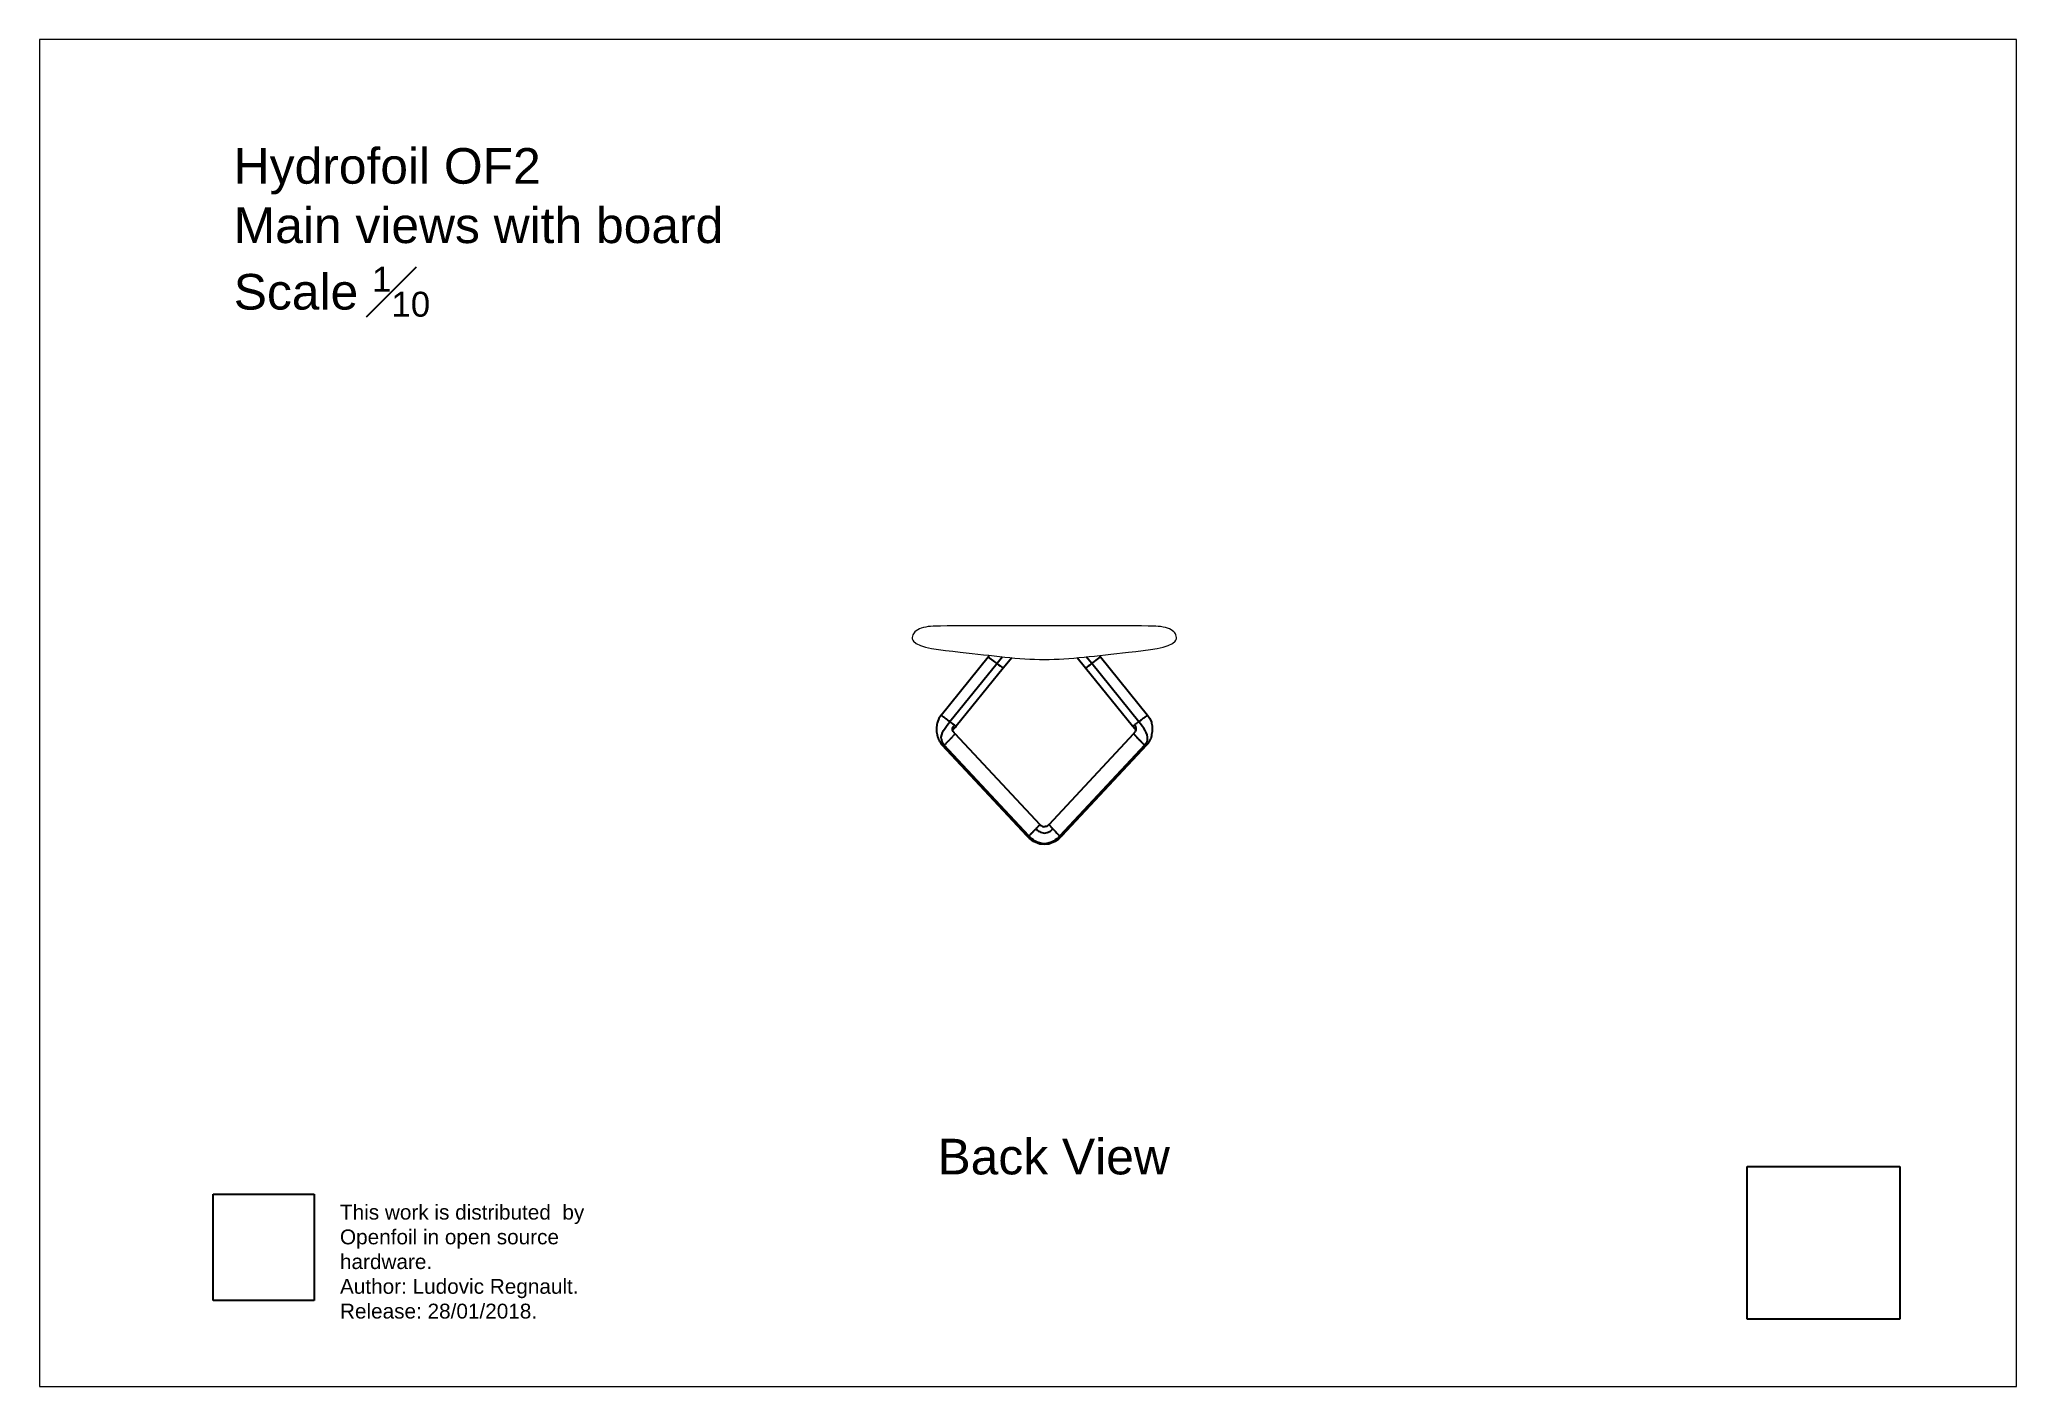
# Paper-space layout '14' of a CAD drawing. Header units: millimetres. Extents: x -23 to 310, y -9 to 218.
# The model-space entities are those that its viewports show. They can reach past a viewport. Long polylines and large blocks are cut down to what shows.
import ezdxf

# ---------------------------------------------------------------- set-up
doc = ezdxf.new("R2010")
doc.units = ezdxf.units.MM
doc.header["$LTSCALE"] = 0.05
doc.layers.add('Board', color=52, linetype='Continuous', lineweight=13)
doc.layers.add('Text', color=8, linetype='Continuous')
doc.styles.get("Standard").update_dxf_attribs({"font": 'arial.ttf'})
picture_1 = doc.add_image_def('image1.jpg', size_in_pixel=(2362, 2362))
picture_2 = doc.add_image_def('image2.png', size_in_pixel=(761, 800))

psp = doc.layouts.new('14')

# ---------------------------------------------------------------- texts
at = {"color": 144, "true_color": 0x07839c, "insert": (27.79, 21.35), "char_height": 2.5, "attachment_point": 1}
psp.add_mtext_dynamic_manual_height_columns('This work is distributed  by Openfoil in open source hardware.\\PAuthor: Ludovic Regnault.\\PRelease: 28/01/2018.', width=53.1151, gutter_width=12.5, heights=[0], dxfattribs=at)
at = {"layer": 'Text', "insert": (9.9, 199.38), "char_height": 6, "attachment_point": 1}
psp.add_mtext_dynamic_manual_height_columns('\\A1;Hydrofoil OF2\\PMain views with board\\PScale {\\H0.7x;\\S1#10;}', width=81.4695, gutter_width=50, heights=[0], dxfattribs=at)

msp = doc.modelspace()

# ---------------------------------------------------------------- texts
at = {"layer": 'Text'}
msp.add_text('Back View', height=60, dxfattribs=at).set_placement((20355.5, 5561))

# ---------------------------------------------------------------- linework, layer by layer
for p, q in [((20361.7, 6334.9), (20441, 6432.8)), ((20441, 6432.8), (20443.1, 6435.4)), ((20465.1, 6433), (20455.8, 6421.6)), ((20480.5, 6431.5), (20466.3, 6413.9)), ((20479.8, 6430.6), (20479.8, 6430.6)), ((20604.8, 6413.9), (20590.6, 6431.3)), ((20615.2, 6421.6), (20606.1, 6432.8)), ((20628.1, 6435.2), (20630.1, 6432.8)), ((20630.1, 6432.8), (20709.4, 6334.9)), ((20455.8, 6421.6), (20376.5, 6323.7)), ((20466.3, 6413.9), (20386.9, 6316)), ((20684.1, 6316), (20604.8, 6413.9)), ((20694.6, 6323.7), (20615.2, 6421.6)), ((20361.7, 6334.9), (20361.7, 6334.9)), ((20361.7, 6334.9), (20361.7, 6334.9)), ((20361.7, 6334.9), (20361.7, 6334.9)), ((20361.7, 6334.9), (20361.7, 6334.9)), ((20361.7, 6334.9), (20361.7, 6334.9)), ((20361.7, 6334.9), (20361.7, 6334.9)), ((20361.7, 6334.9), (20361.7, 6334.9)), ((20361.7, 6334.9), (20361.7, 6334.9)), ((20361.7, 6334.9), (20361.7, 6334.9)), ((20361.7, 6334.9), (20361.7, 6334.9)), ((20361.7, 6334.9), (20361.7, 6334.9)), ((20361.7, 6334.9), (20361.7, 6334.9)), ((20361.7, 6334.9), (20361.7, 6334.9)), ((20361.7, 6334.9), (20361.7, 6334.9)), ((20361.8, 6334.9), (20361.7, 6334.9)), ((20361.8, 6334.8), (20361.8, 6334.9)), ((20361.8, 6334.8), (20361.9, 6334.8)), ((20361.8, 6334.8), (20361.8, 6334.8)), ((20361.8, 6334.8), (20361.8, 6334.8)), ((20361.8, 6334.8), (20361.8, 6334.8)), ((20361.8, 6334.8), (20361.8, 6334.8)), ((20361.9, 6334.8), (20361.9, 6334.8)), ((20361.9, 6334.8), (20361.9, 6334.8)), ((20361.9, 6334.7), (20361.9, 6334.8)), ((20361.9, 6334.7), (20362, 6334.7)), ((20361.9, 6334.7), (20361.9, 6334.7)), ((20361.9, 6334.7), (20361.9, 6334.7)), ((20362, 6334.7), (20362, 6334.7)), ((20362, 6334.7), (20362, 6334.7)), ((20362, 6334.7), (20362, 6334.7)), ((20362.1, 6334.6), (20362.2, 6334.5)), ((20362.1, 6334.6), (20362.1, 6334.6)), ((20362.1, 6334.6), (20362.1, 6334.6)), ((20362.1, 6334.6), (20362.1, 6334.6)), ((20362.1, 6334.6), (20362.1, 6334.6)), ((20362.2, 6334.5), (20362.3, 6334.4)), ((20362.2, 6334.5), (20362.2, 6334.5)), ((20362.2, 6334.5), (20362.2, 6334.5)), ((20362.3, 6334.4), (20362.4, 6334.4)), ((20362.3, 6334.4), (20362.3, 6334.4)), ((20362.3, 6334.4), (20362.3, 6334.4)), ((20362.4, 6334.4), (20362.4, 6334.3)), ((20362.4, 6334.4), (20362.4, 6334.4)), ((20362.4, 6334.3), (20362.5, 6334.3)), ((20362.4, 6334.3), (20362.4, 6334.3)), ((20362.6, 6334.2), (20362.5, 6334.3)), ((20362.6, 6334.2), (20362.6, 6334.2)), ((20362.6, 6334.2), (20362.6, 6334.2)), ((20362.6, 6334.2), (20362.6, 6334.2)), ((20362.7, 6334.2), (20362.7, 6334.1)), ((20362.7, 6334.1), (20362.7, 6334.1)), ((20362.8, 6334.1), (20362.7, 6334.1)), ((20362.8, 6334.1), (20362.8, 6334)), ((20362.8, 6334), (20362.9, 6334)), ((20362.8, 6334), (20362.8, 6334)), ((20363, 6333.9), (20362.9, 6334)), ((20363, 6333.9), (20363.1, 6333.8)), ((20363, 6333.9), (20363, 6333.9)), ((20363.1, 6333.8), (20363.2, 6333.8)), ((20363.1, 6333.8), (20363.1, 6333.8)), ((20363.3, 6333.7), (20363.2, 6333.8)), ((20363.3, 6333.7), (20363.3, 6333.7)), ((20363.3, 6333.6), (20363.3, 6333.7)), ((20363.3, 6333.6), (20363.4, 6333.6)), ((20363.5, 6333.5), (20363.4, 6333.6)), ((20363.5, 6333.5), (20363.5, 6333.5)), ((20363.6, 6333.5), (20363.5, 6333.5)), ((20363.6, 6333.5), (20363.6, 6333.4)), ((20363.6, 6333.4), (20363.7, 6333.4)), ((20363.6, 6333.4), (20363.6, 6333.4)), ((20363.8, 6333.3), (20363.7, 6333.4)), ((20363.9, 6333.2), (20363.8, 6333.3)), ((20363.9, 6333.2), (20363.9, 6333.2)), ((20364, 6333.2), (20363.9, 6333.2)), ((20364, 6333.2), (20364, 6333.1)), ((20364.1, 6333), (20364, 6333.1)), ((20364.1, 6333), (20364.3, 6332.9)), ((20364.3, 6332.9), (20364.4, 6332.8)), ((20364.5, 6332.8), (20364.6, 6332.7)), ((20364.6, 6332.7), (20364.7, 6332.6)), ((20364.6, 6332.7), (20364.6, 6332.7)), ((20365, 6332.4), (20364.9, 6332.5)), ((20365, 6332.4), (20365.1, 6332.3)), ((20365.1, 6332.3), (20365.2, 6332.2)), ((20365.3, 6332.1), (20365.2, 6332.2)), ((20365.3, 6332.1), (20365.5, 6332)), ((20365.5, 6332), (20365.6, 6331.9)), ((20365.5, 6332), (20365.5, 6332)), ((20365.9, 6331.7), (20365.8, 6331.8)), ((20365.9, 6331.7), (20366, 6331.6)), ((20366.1, 6331.6), (20366.2, 6331.5)), ((20366.3, 6331.4), (20366.2, 6331.5)), ((20366.4, 6331.3), (20366.4, 6331.3)), ((20366.6, 6331.2), (20366.4, 6331.3)), ((20366.9, 6331), (20366.7, 6331.1)), ((20366.9, 6331), (20366.9, 6331)), ((20367, 6330.9), (20366.9, 6331)), ((20367.1, 6330.8), (20367.2, 6330.7)), ((20367.3, 6330.6), (20367.2, 6330.7)), ((20367.4, 6330.5), (20367.3, 6330.6)), ((20367.6, 6330.4), (20367.5, 6330.5)), ((20368, 6330.1), (20368.1, 6330)), ((20368.1, 6330), (20368.3, 6329.9)), ((20368.3, 6329.9), (20368.4, 6329.8)), ((20368.9, 6329.4), (20368.4, 6329.8)), ((20368.9, 6329.4), (20369, 6329.3)), ((20369.1, 6329.3), (20369.1, 6329.2)), ((20369.2, 6329.2), (20369.4, 6329.1)), ((20369.4, 6329.1), (20369.5, 6329)), ((20369.4, 6329.1), (20369.4, 6329.1)), ((20369.7, 6328.8), (20369.6, 6328.9)), ((20369.7, 6328.8), (20369.8, 6328.7)), ((20369.9, 6328.7), (20370.1, 6328.5)), ((20370.1, 6328.5), (20370.3, 6328.4)), ((20370.6, 6328.2), (20370.7, 6328.1)), ((20370.7, 6328.1), (20370.8, 6328)), ((20370.7, 6328.1), (20370.7, 6328.1)), ((20370.9, 6327.9), (20370.8, 6328)), ((20370.9, 6327.9), (20370.9, 6327.9)), ((20371, 6327.8), (20370.9, 6327.9)), ((20372, 6327.1), (20372.1, 6327)), ((20372, 6327.1), (20372, 6327.1)), ((20372.2, 6326.9), (20372.1, 6327)), ((20372.2, 6326.9), (20372.2, 6326.9)), ((20372.3, 6326.8), (20372.2, 6326.9)), ((20372.3, 6326.8), (20372.4, 6326.8)), ((20373.5, 6325.9), (20373.5, 6326)), ((20373.5, 6325.9), (20373.9, 6325.6)), ((20697.6, 6325.9), (20697.1, 6325.6)), ((20697.6, 6325.9), (20697.6, 6326)), ((20698.7, 6326.8), (20698.8, 6326.9)), ((20698.7, 6326.8), (20698.7, 6326.8)), ((20698.8, 6326.9), (20699, 6327)), ((20698.8, 6326.9), (20698.8, 6326.9)), ((20699.1, 6327.1), (20699, 6327)), ((20699.1, 6327.1), (20699.1, 6327.1)), ((20700, 6327.8), (20700.1, 6327.9)), ((20700.1, 6327.9), (20700.3, 6328)), ((20700.1, 6327.9), (20700.1, 6327.9)), ((20700.4, 6328.1), (20700.3, 6328)), ((20700.5, 6328.2), (20700.4, 6328.1)), ((20700.4, 6328.1), (20700.4, 6328.1)), ((20700.9, 6328.5), (20700.8, 6328.4)), ((20701.1, 6328.7), (20701, 6328.5)), ((20701.4, 6328.8), (20701.2, 6328.7)), ((20701.4, 6328.8), (20701.5, 6328.9)), ((20701.7, 6329.1), (20701.6, 6329)), ((20701.8, 6329.2), (20701.7, 6329.1)), ((20701.7, 6329.1), (20701.7, 6329.1)), ((20702, 6329.3), (20701.9, 6329.2)), ((20702.1, 6329.4), (20702, 6329.3)), ((20702.2, 6329.4), (20702.6, 6329.8)), ((20702.8, 6329.9), (20702.6, 6329.8)), ((20702.9, 6330), (20702.8, 6329.9)), ((20703.1, 6330.1), (20703, 6330)), ((20703.5, 6330.4), (20703.6, 6330.5)), ((20703.6, 6330.5), (20703.7, 6330.6)), ((20703.8, 6330.6), (20703.9, 6330.7)), ((20704, 6330.8), (20703.9, 6330.7)), ((20704.1, 6330.9), (20704.2, 6331)), ((20704.2, 6331), (20704.3, 6331.1)), ((20704.2, 6331), (20704.2, 6331)), ((20704.5, 6331.2), (20704.6, 6331.3)), ((20704.7, 6331.3), (20704.6, 6331.3)), ((20704.8, 6331.4), (20704.9, 6331.5)), ((20705, 6331.6), (20704.9, 6331.5)), ((20705.2, 6331.7), (20705, 6331.6)), ((20705.2, 6331.7), (20705.3, 6331.8)), ((20705.5, 6332), (20705.4, 6331.9)), ((20705.5, 6332), (20705.6, 6332)), ((20705.7, 6332.1), (20705.6, 6332)), ((20705.7, 6332.1), (20705.8, 6332.2)), ((20705.9, 6332.3), (20705.8, 6332.2)), ((20706.1, 6332.4), (20705.9, 6332.3)), ((20706.1, 6332.4), (20706.2, 6332.5)), ((20706.4, 6332.7), (20706.3, 6332.6)), ((20706.6, 6332.8), (20706.4, 6332.7)), ((20706.4, 6332.7), (20706.4, 6332.7)), ((20706.8, 6332.9), (20706.7, 6332.8)), ((20706.9, 6333), (20706.8, 6332.9)), ((20706.9, 6333), (20707, 6333.1)), ((20707.1, 6333.2), (20707, 6333.1)), ((20707.1, 6333.2), (20707.1, 6333.2)), ((20707.2, 6333.2), (20707.1, 6333.2)), ((20707.2, 6333.2), (20707.2, 6333.3)), ((20707.3, 6333.3), (20707.4, 6333.4)), ((20707.4, 6333.4), (20707.5, 6333.4)), ((20707.4, 6333.4), (20707.4, 6333.4)), ((20707.5, 6333.5), (20707.6, 6333.5)), ((20707.5, 6333.5), (20707.5, 6333.4)), ((20707.6, 6333.5), (20707.7, 6333.6)), ((20707.6, 6333.5), (20707.6, 6333.5)), ((20707.7, 6333.6), (20707.8, 6333.7)), ((20707.7, 6333.6), (20707.7, 6333.6)), ((20707.8, 6333.7), (20707.9, 6333.8)), ((20707.8, 6333.7), (20707.8, 6333.7)), ((20707.9, 6333.8), (20708, 6333.8)), ((20707.9, 6333.8), (20707.9, 6333.8)), ((20708, 6333.9), (20708.1, 6333.9)), ((20708, 6333.9), (20708, 6333.8)), ((20708.1, 6333.9), (20708.2, 6334)), ((20708.3, 6334.1), (20708.2, 6334)), ((20708.2, 6334), (20708.2, 6334)), ((20708.2, 6334), (20708.2, 6334)), ((20708.3, 6334.1), (20708.3, 6334.1)), ((20708.3, 6334.1), (20708.4, 6334.1)), ((20708.5, 6334.2), (20708.4, 6334.2)), ((20708.4, 6334.2), (20708.4, 6334.1)), ((20708.5, 6334.2), (20708.5, 6334.3)), ((20708.6, 6334.3), (20708.5, 6334.3)), ((20708.5, 6334.2), (20708.5, 6334.2)), ((20708.5, 6334.2), (20708.5, 6334.2)), ((20708.7, 6334.4), (20708.6, 6334.3)), ((20708.6, 6334.3), (20708.6, 6334.3)), ((20708.7, 6334.4), (20708.7, 6334.4)), ((20708.7, 6334.4), (20708.7, 6334.4)), ((20708.8, 6334.4), (20708.7, 6334.4)), ((20708.7, 6334.4), (20708.7, 6334.4)), ((20708.8, 6334.5), (20708.8, 6334.4)), ((20708.9, 6334.6), (20708.9, 6334.6)), ((20709, 6334.6), (20708.9, 6334.6)), ((20708.9, 6334.6), (20708.9, 6334.5)), ((20708.9, 6334.5), (20708.9, 6334.5)), ((20708.9, 6334.5), (20708.9, 6334.5)), ((20709, 6334.7), (20709.1, 6334.7)), ((20709, 6334.6), (20709, 6334.6)), ((20709, 6334.6), (20709, 6334.6)), ((20709.1, 6334.7), (20709.2, 6334.8)), ((20709.1, 6334.7), (20709.1, 6334.7)), ((20709.1, 6334.7), (20709.1, 6334.7)), ((20709.1, 6334.7), (20709.1, 6334.7)), ((20709.1, 6334.7), (20709.1, 6334.7)), ((20709.1, 6334.7), (20709.1, 6334.7)), ((20709.2, 6334.8), (20709.2, 6334.8)), ((20709.2, 6334.8), (20709.2, 6334.8)), ((20709.2, 6334.8), (20709.3, 6334.8)), ((20709.2, 6334.8), (20709.2, 6334.8)), ((20709.2, 6334.8), (20709.2, 6334.8)), ((20709.3, 6334.8), (20709.3, 6334.9)), ((20709.3, 6334.9), (20709.3, 6334.9)), ((20709.3, 6334.9), (20709.3, 6334.9)), ((20709.3, 6334.9), (20709.4, 6334.9)), ((20709.3, 6334.9), (20709.3, 6334.9)), ((20709.3, 6334.8), (20709.3, 6334.8)), ((20709.3, 6334.8), (20709.3, 6334.8)), ((20709.4, 6334.9), (20709.4, 6334.9)), ((20709.4, 6334.9), (20709.4, 6334.9)), ((20709.4, 6334.9), (20709.4, 6334.9)), ((20709.4, 6334.9), (20709.4, 6334.9)), ((20709.4, 6334.9), (20709.4, 6334.9)), ((20709.4, 6334.9), (20709.4, 6334.9)), ((20709.4, 6334.9), (20709.4, 6334.9)), ((20709.4, 6334.9), (20709.4, 6334.9)), ((20709.4, 6334.9), (20709.4, 6334.9)), ((20709.4, 6334.9), (20709.4, 6334.9)), ((20709.4, 6334.9), (20709.4, 6334.9)), ((20353.9, 6312.2), (20353.9, 6311.7)), ((20374.1, 6325.5), (20373.9, 6325.6)), ((20374.1, 6325.5), (20374.2, 6325.4)), ((20374.2, 6325.4), (20374.4, 6325.3)), ((20374.4, 6325.3), (20374.5, 6325.2)), ((20374.5, 6325.2), (20374.6, 6325.1)), ((20374.7, 6325.1), (20374.6, 6325.1)), ((20374.7, 6325.1), (20374.8, 6325)), ((20374.8, 6325), (20374.9, 6324.9)), ((20374.8, 6325), (20374.8, 6325)), ((20375, 6324.8), (20374.9, 6324.9)), ((20375.3, 6292.8), (20374.9, 6292.4)), ((20375, 6324.8), (20375, 6324.8)), ((20375.1, 6324.7), (20375, 6324.8)), ((20375.1, 6324.7), (20375.2, 6324.7)), ((20375.5, 6324.5), (20375.2, 6324.7)), ((20375.5, 6293), (20375.3, 6292.8)), ((20375.5, 6324.5), (20375.5, 6324.4)), ((20375.5, 6324.4), (20375.6, 6324.4)), ((20376.2, 6293.8), (20375.5, 6293)), ((20375.6, 6324.4), (20375.6, 6324.3)), ((20375.6, 6324.4), (20375.6, 6324.4)), ((20375.6, 6324.4), (20375.6, 6324.4)), ((20375.6, 6324.3), (20375.7, 6324.3)), ((20375.6, 6324.3), (20375.6, 6324.3)), ((20375.8, 6324.2), (20375.7, 6324.3)), ((20375.8, 6324.2), (20375.9, 6324.2)), ((20375.8, 6324.2), (20375.8, 6324.2)), ((20375.8, 6324.2), (20375.8, 6324.2)), ((20375.8, 6324.2), (20375.8, 6324.2)), ((20375.9, 6324.1), (20375.9, 6324.2)), ((20375.9, 6324.1), (20376, 6324.1)), ((20375.9, 6324.1), (20375.9, 6324.1)), ((20375.9, 6324.1), (20375.9, 6324.1)), ((20376, 6324.1), (20376.2, 6323.9)), ((20376, 6324.1), (20376, 6324.1)), ((20376.3, 6323.8), (20376.2, 6323.9)), ((20376.3, 6323.8), (20376.4, 6323.8)), ((20376.3, 6323.8), (20376.3, 6323.8)), ((20376.3, 6323.8), (20376.3, 6323.8)), ((20376.4, 6294), (20376.3, 6293.8)), ((20376.4, 6323.8), (20376.5, 6323.7)), ((20376.4, 6323.8), (20376.4, 6323.8)), ((20376.8, 6294.4), (20376.4, 6294)), ((20376.5, 6323.7), (20376.5, 6323.7)), ((20376.5, 6323.7), (20376.5, 6323.7)), ((20376.5, 6323.7), (20376.5, 6323.7)), ((20376.5, 6323.7), (20376.5, 6323.7)), ((20376.5, 6323.7), (20376.5, 6323.7)), ((20376.5, 6323.7), (20376.5, 6323.7)), ((20376.9, 6323.4), (20376.5, 6323.7)), ((20377.2, 6294.8), (20376.8, 6294.4)), ((20376.9, 6323.4), (20377, 6323.4)), ((20377, 6323.4), (20377, 6323.3)), ((20377.1, 6323.3), (20377, 6323.3)), ((20377.1, 6323.3), (20377.1, 6323.3)), ((20377.2, 6323.2), (20377.1, 6323.3)), ((20377.2, 6323.2), (20377.2, 6323.2)), ((20377.4, 6295), (20377.2, 6294.8)), ((20377.3, 6323.2), (20377.4, 6323.1)), ((20377.4, 6323.1), (20377.4, 6323.1)), ((20377.4, 6323.1), (20377.4, 6323.1)), ((20377.5, 6323), (20377.4, 6323.1)), ((20378.1, 6295.7), (20377.4, 6295)), ((20377.5, 6323), (20377.5, 6323)), ((20377.6, 6323), (20377.5, 6323)), ((20377.6, 6323), (20377.6, 6322.9)), ((20377.7, 6322.9), (20377.6, 6322.9)), ((20377.7, 6322.9), (20377.8, 6322.8)), ((20377.8, 6322.8), (20377.8, 6322.7)), ((20377.9, 6322.7), (20377.8, 6322.7)), ((20377.9, 6322.7), (20377.9, 6322.7)), ((20378, 6322.6), (20377.9, 6322.7)), ((20378, 6322.6), (20378, 6322.6)), ((20378.1, 6322.5), (20378, 6322.6)), ((20378.1, 6322.5), (20378.2, 6322.5)), ((20378.5, 6296.2), (20378.1, 6295.7)), ((20378.2, 6322.5), (20378.3, 6322.4)), ((20378.2, 6322.5), (20378.2, 6322.5)), ((20378.4, 6322.4), (20378.4, 6322.3)), ((20378.5, 6322.3), (20378.4, 6322.3)), ((20378.5, 6322.3), (20378.5, 6322.2)), ((20378.6, 6322.2), (20378.5, 6322.2)), ((20378.6, 6296.3), (20378.5, 6296.2)), ((20378.6, 6322.2), (20378.7, 6322.1)), ((20378.6, 6296.3), (20378.6, 6296.3)), ((20378.7, 6322.1), (20378.8, 6322)), ((20378.7, 6322.1), (20378.7, 6322.1)), ((20378.9, 6322), (20378.9, 6321.9)), ((20379, 6321.9), (20378.9, 6321.9)), ((20379, 6321.9), (20379.1, 6321.8)), ((20379.1, 6321.8), (20379.3, 6321.7)), ((20379.1, 6321.8), (20379.1, 6321.8)), ((20379.3, 6321.7), (20379.4, 6321.6)), ((20379.4, 6321.6), (20379.5, 6321.5)), ((20379.4, 6321.6), (20379.4, 6321.6)), ((20379.6, 6321.5), (20379.5, 6321.5)), ((20379.6, 6321.5), (20379.7, 6321.4)), ((20379.7, 6321.3), (20379.8, 6321.3)), ((20379.9, 6321.2), (20379.8, 6321.3)), ((20379.9, 6321.2), (20380, 6321.1)), ((20380.2, 6321), (20380, 6321.1)), ((20380.5, 6298.2), (20380.1, 6297.9)), ((20380.2, 6321), (20380.3, 6321)), ((20380.3, 6320.9), (20380.3, 6321)), ((20380.3, 6320.9), (20380.9, 6320.4)), ((20380.9, 6298.7), (20380.5, 6298.3)), ((20380.5, 6298.3), (20380.5, 6298.2)), ((20381.1, 6298.9), (20380.9, 6298.7)), ((20381, 6320.4), (20381.4, 6320.1)), ((20381.6, 6320), (20381.4, 6320.1)), ((20381.6, 6320), (20381.9, 6319.8)), ((20382, 6319.6), (20381.9, 6319.8)), ((20382, 6319.6), (20382.1, 6319.6)), ((20382.3, 6300.2), (20382, 6299.9)), ((20382.2, 6319.5), (20382.1, 6319.6)), ((20382.4, 6319.4), (20382.2, 6319.5)), ((20382.4, 6300.4), (20382.3, 6300.3)), ((20382.3, 6300.3), (20382.3, 6300.3)), ((20382.4, 6319.4), (20382.4, 6319.3)), ((20382.5, 6319.3), (20382.4, 6319.3)), ((20382.4, 6300.4), (20382.4, 6300.4)), ((20382.5, 6300.4), (20382.4, 6300.4)), ((20382.5, 6319.3), (20382.6, 6319.2)), ((20382.6, 6300.5), (20382.5, 6300.4)), ((20382.7, 6319.1), (20382.6, 6319.2)), ((20382.7, 6300.7), (20382.6, 6300.6)), ((20382.6, 6300.6), (20382.6, 6300.5)), ((20382.7, 6319.1), (20382.8, 6319.1)), ((20382.9, 6300.9), (20382.7, 6300.7)), ((20382.9, 6319), (20382.8, 6319.1)), ((20382.9, 6319), (20383, 6318.9)), ((20382.9, 6301), (20382.9, 6300.9)), ((20383, 6301), (20382.9, 6301)), ((20383, 6318.9), (20383.1, 6318.8)), ((20383, 6318.9), (20383, 6318.9)), ((20383.4, 6318.7), (20383.1, 6318.8)), ((20383.6, 6301.7), (20383.3, 6301.3)), ((20383.4, 6318.7), (20383.9, 6318.3)), ((20383.7, 6301.8), (20383.6, 6301.7)), ((20383.6, 6301.7), (20383.6, 6301.7)), ((20383.8, 6301.9), (20383.7, 6301.9)), ((20383.7, 6301.9), (20383.7, 6301.8)), ((20383.9, 6302), (20383.8, 6301.9)), ((20383.9, 6318.3), (20383.9, 6318.3)), ((20384.1, 6318.1), (20383.9, 6318.3)), ((20384.1, 6318.1), (20384.2, 6318)), ((20384.2, 6302.4), (20384.1, 6302.4)), ((20384.2, 6318), (20384.4, 6317.9)), ((20384.2, 6302.5), (20384.2, 6302.4)), ((20384.5, 6317.8), (20384.4, 6317.9)), ((20384.5, 6317.8), (20384.6, 6317.8)), ((20384.6, 6317.7), (20384.6, 6317.8)), ((20384.6, 6317.7), (20384.7, 6317.6)), ((20384.8, 6317.5), (20384.7, 6317.6)), ((20384.8, 6317.5), (20384.9, 6317.5)), ((20385, 6317.5), (20384.9, 6317.5)), ((20384.9, 6303.7), (20384.9, 6303.7)), ((20384.9, 6303.7), (20384.9, 6303.7)), ((20384.9, 6303.7), (20384.9, 6303.7)), ((20384.9, 6303.7), (20384.9, 6303.7)), ((20384.9, 6303.7), (20527.7, 6150.6)), ((20385.1, 6317.4), (20385, 6317.4)), ((20385.1, 6317.4), (20385.1, 6317.3)), ((20385.2, 6317.3), (20385.1, 6317.3)), ((20385.3, 6317.2), (20385.2, 6317.3)), ((20385.3, 6317.2), (20385.3, 6317.2)), ((20385.4, 6317.1), (20385.3, 6317.2)), ((20385.4, 6317.1), (20385.5, 6317.1)), ((20385.5, 6317), (20385.5, 6317.1)), ((20385.5, 6317), (20385.6, 6317)), ((20385.6, 6317), (20385.7, 6316.9)), ((20385.6, 6317), (20385.6, 6317)), ((20385.7, 6316.9), (20385.7, 6316.9)), ((20385.7, 6316.9), (20385.7, 6316.9)), ((20385.8, 6316.8), (20385.7, 6316.9)), ((20385.8, 6316.8), (20385.8, 6316.8)), ((20385.9, 6316.8), (20385.8, 6316.8)), ((20385.9, 6316.8), (20385.9, 6316.8)), ((20385.9, 6316.7), (20386, 6316.7)), ((20386, 6316.7), (20386.1, 6316.6)), ((20386, 6316.7), (20386, 6316.7)), ((20386.1, 6316.6), (20386.2, 6316.5)), ((20386.1, 6316.6), (20386.1, 6316.6)), ((20386.1, 6316.6), (20386.1, 6316.6)), ((20386.2, 6316.5), (20386.2, 6316.5)), ((20386.3, 6316.5), (20386.2, 6316.5)), ((20386.3, 6316.5), (20386.3, 6316.4)), ((20386.3, 6316.5), (20386.3, 6316.5)), ((20386.3, 6316.5), (20386.3, 6316.5)), ((20386.3, 6316.4), (20386.4, 6316.4)), ((20386.3, 6316.4), (20386.3, 6316.4)), ((20386.4, 6316.4), (20386.4, 6316.4)), ((20386.4, 6316.4), (20386.4, 6316.4)), ((20386.4, 6316.4), (20386.4, 6316.4)), ((20386.5, 6316.3), (20386.4, 6316.4)), ((20386.5, 6316.3), (20386.6, 6316.3)), ((20386.5, 6316.3), (20386.5, 6316.3)), ((20386.5, 6316.3), (20386.5, 6316.3)), ((20386.5, 6316.3), (20386.5, 6316.3)), ((20386.6, 6316.3), (20386.6, 6316.2)), ((20386.6, 6316.3), (20386.6, 6316.3)), ((20386.6, 6316.2), (20386.7, 6316.2)), ((20386.6, 6316.2), (20386.6, 6316.2)), ((20386.6, 6316.2), (20386.6, 6316.2)), ((20386.7, 6316.2), (20386.7, 6316.1)), ((20386.7, 6316.2), (20386.7, 6316.2)), ((20386.7, 6316.2), (20386.7, 6316.2)), ((20386.7, 6316.2), (20386.7, 6316.2)), ((20386.7, 6316.1), (20386.8, 6316.1)), ((20386.7, 6316.1), (20386.7, 6316.1)), ((20386.8, 6316.1), (20386.8, 6316.1)), ((20386.8, 6316.1), (20386.8, 6316.1)), ((20386.8, 6316.1), (20386.8, 6316.1)), ((20386.8, 6316.1), (20386.8, 6316.1)), ((20386.8, 6316.1), (20386.8, 6316.1)), ((20386.8, 6316.1), (20386.8, 6316.1)), ((20386.8, 6316.1), (20386.8, 6316.1)), ((20386.8, 6316.1), (20386.8, 6316.1)), ((20386.9, 6316.1), (20386.8, 6316.1)), ((20386.9, 6316.1), (20386.9, 6316)), ((20386.9, 6316), (20386.9, 6316)), ((20386.9, 6316), (20386.9, 6316)), ((20386.9, 6316), (20386.9, 6316)), ((20386.9, 6316), (20386.9, 6316)), ((20386.9, 6316), (20386.9, 6316)), ((20386.9, 6316), (20386.9, 6316)), ((20386.9, 6316), (20386.9, 6316)), ((20386.9, 6316), (20386.9, 6316)), ((20386.9, 6316), (20386.9, 6316)), ((20386.9, 6316), (20386.9, 6316)), ((20386.9, 6316), (20386.9, 6316)), ((20386.9, 6316), (20386.9, 6316)), ((20386.9, 6316), (20386.9, 6316)), ((20543.4, 6150.6), (20686.1, 6303.7)), ((20684.1, 6316), (20684.1, 6316)), ((20684.1, 6316), (20684.1, 6316)), ((20684.1, 6316), (20684.1, 6316)), ((20684.2, 6316), (20684.1, 6316)), ((20684.1, 6316), (20684.1, 6316)), ((20684.1, 6316), (20684.1, 6316)), ((20684.1, 6316), (20684.1, 6316)), ((20684.1, 6316), (20684.1, 6316)), ((20684.2, 6316.1), (20684.2, 6316.1)), ((20684.2, 6316.1), (20684.2, 6316.1)), ((20684.3, 6316.1), (20684.2, 6316.1)), ((20684.2, 6316.1), (20684.2, 6316.1)), ((20684.2, 6316.1), (20684.2, 6316)), ((20684.2, 6316), (20684.2, 6316)), ((20684.2, 6316), (20684.2, 6316)), ((20684.2, 6316), (20684.2, 6316)), ((20684.2, 6316), (20684.2, 6316)), ((20684.2, 6316), (20684.2, 6316)), ((20684.4, 6316.2), (20684.3, 6316.1)), ((20684.3, 6316.1), (20684.3, 6316.1)), ((20684.3, 6316.1), (20684.3, 6316.1)), ((20684.3, 6316.1), (20684.3, 6316.1)), ((20684.3, 6316.1), (20684.3, 6316.1)), ((20684.3, 6316.1), (20684.3, 6316.1)), ((20684.3, 6316.1), (20684.3, 6316.1)), ((20684.3, 6316.1), (20684.3, 6316.1)), ((20684.4, 6316.2), (20684.4, 6316.2)), ((20684.4, 6316.2), (20684.4, 6316.2)), ((20684.5, 6316.2), (20684.4, 6316.2)), ((20684.4, 6316.2), (20684.4, 6316.2)), ((20684.4, 6316.2), (20684.4, 6316.2)), ((20684.5, 6316.3), (20684.5, 6316.3)), ((20684.6, 6316.3), (20684.5, 6316.3)), ((20684.5, 6316.3), (20684.5, 6316.3)), ((20684.5, 6316.3), (20684.5, 6316.2)), ((20684.5, 6316.2), (20684.5, 6316.2)), ((20684.6, 6316.3), (20684.6, 6316.4)), ((20684.6, 6316.3), (20684.6, 6316.3)), ((20684.6, 6316.3), (20684.6, 6316.3)), ((20684.8, 6316.5), (20684.7, 6316.4)), ((20684.7, 6316.4), (20684.7, 6316.4)), ((20684.7, 6316.4), (20684.7, 6316.4)), ((20684.7, 6316.4), (20684.7, 6316.4)), ((20684.7, 6316.4), (20684.7, 6316.4)), ((20684.7, 6316.4), (20684.7, 6316.4)), ((20684.8, 6316.5), (20684.8, 6316.5)), ((20684.8, 6316.5), (20684.8, 6316.5)), ((20684.8, 6316.5), (20684.9, 6316.5)), ((20684.8, 6316.5), (20684.8, 6316.5)), ((20685, 6316.6), (20684.9, 6316.6)), ((20684.9, 6316.6), (20684.9, 6316.5)), ((20685, 6316.7), (20685.1, 6316.7)), ((20685, 6316.7), (20685, 6316.6)), ((20685, 6316.6), (20685, 6316.6)), ((20685.2, 6316.8), (20685.1, 6316.8)), ((20685.1, 6316.7), (20685.1, 6316.7)), ((20685.2, 6316.8), (20685.2, 6316.8)), ((20685.3, 6316.8), (20685.2, 6316.8)), ((20685.3, 6316.8), (20685.3, 6316.9)), ((20685.3, 6316.9), (20685.4, 6316.9)), ((20685.3, 6316.9), (20685.3, 6316.9)), ((20685.4, 6317), (20685.5, 6317)), ((20685.4, 6317), (20685.4, 6316.9)), ((20685.5, 6317), (20685.6, 6317.1)), ((20685.5, 6317), (20685.5, 6317)), ((20685.6, 6317.1), (20685.7, 6317.2)), ((20685.6, 6317.1), (20685.6, 6317.1)), ((20685.8, 6317.2), (20685.7, 6317.2)), ((20685.8, 6317.2), (20685.8, 6317.3)), ((20686, 6317.4), (20685.9, 6317.3)), ((20685.9, 6317.3), (20685.9, 6317.3)), ((20686, 6317.4), (20686.1, 6317.4)), ((20686.1, 6317.5), (20686.2, 6317.5)), ((20686.1, 6303.7), (20686.1, 6303.7)), ((20686.1, 6303.7), (20686.1, 6303.7)), ((20686.2, 6303.7), (20686.1, 6303.7)), ((20686.1, 6303.7), (20686.1, 6303.7)), ((20686.2, 6317.5), (20686.3, 6317.6)), ((20686.2, 6317.5), (20686.2, 6317.5)), ((20686.5, 6317.7), (20686.3, 6317.6)), ((20686.5, 6317.7), (20686.5, 6317.8)), ((20686.6, 6317.8), (20686.5, 6317.8)), ((20686.6, 6317.8), (20686.7, 6317.9)), ((20686.8, 6318), (20686.7, 6317.9)), ((20687, 6318.1), (20686.8, 6318)), ((20686.9, 6302.5), (20686.9, 6302.4)), ((20686.9, 6302.4), (20686.9, 6302.4)), ((20687, 6318.1), (20687.2, 6318.3)), ((20687.7, 6318.7), (20687.2, 6318.3)), ((20687.2, 6318.3), (20687.2, 6318.3)), ((20687.2, 6302), (20687.3, 6301.9)), ((20687.3, 6301.9), (20687.4, 6301.8)), ((20687.3, 6301.9), (20687.3, 6301.9)), ((20687.4, 6301.8), (20687.4, 6301.7)), ((20687.4, 6301.7), (20687.5, 6301.7)), ((20687.5, 6301.7), (20687.8, 6301.3)), ((20687.7, 6318.7), (20687.9, 6318.8)), ((20688, 6318.9), (20687.9, 6318.8)), ((20688, 6318.9), (20688.1, 6318.9)), ((20688.2, 6319), (20688.1, 6318.9)), ((20688.1, 6301), (20688.1, 6301)), ((20688.1, 6301), (20688.2, 6300.9)), ((20688.2, 6319), (20688.3, 6319.1)), ((20688.2, 6300.9), (20688.3, 6300.7)), ((20688.4, 6319.1), (20688.3, 6319.1)), ((20688.3, 6300.7), (20688.4, 6300.6)), ((20688.5, 6319.3), (20688.4, 6319.2)), ((20688.4, 6319.1), (20688.4, 6319.2)), ((20688.4, 6300.6), (20688.5, 6300.5)), ((20688.5, 6319.3), (20688.6, 6319.3)), ((20688.5, 6300.5), (20688.6, 6300.4)), ((20688.7, 6319.4), (20688.6, 6319.3)), ((20688.6, 6300.4), (20688.6, 6300.4)), ((20688.6, 6300.4), (20688.7, 6300.4)), ((20688.7, 6319.4), (20688.8, 6319.5)), ((20688.7, 6300.4), (20688.7, 6300.3)), ((20688.7, 6300.3), (20688.7, 6300.3)), ((20688.8, 6300.2), (20689.1, 6299.9)), ((20688.9, 6319.5), (20689, 6319.6)), ((20689, 6319.6), (20689.2, 6319.8)), ((20689, 6319.6), (20689, 6319.6)), ((20689.5, 6320), (20689.2, 6319.8)), ((20689.5, 6320), (20689.6, 6320.1)), ((20690.1, 6320.4), (20689.6, 6320.1)), ((20690, 6298.9), (20690.2, 6298.7)), ((20690.7, 6320.9), (20690.1, 6320.4)), ((20690.2, 6298.7), (20690.5, 6298.3)), ((20690.6, 6298.3), (20690.6, 6298.2)), ((20690.6, 6298.2), (20691, 6297.9)), ((20690.7, 6320.9), (20690.8, 6321)), ((20690.9, 6321), (20690.8, 6321)), ((20690.9, 6321), (20691, 6321.1)), ((20691.2, 6321.2), (20691, 6321.1)), ((20691.2, 6321.2), (20691.2, 6321.3)), ((20691.3, 6321.3), (20691.2, 6321.3)), ((20691.5, 6321.5), (20691.4, 6321.4)), ((20691.5, 6321.5), (20691.6, 6321.5)), ((20691.6, 6321.6), (20691.7, 6321.6)), ((20691.6, 6321.6), (20691.6, 6321.5)), ((20691.8, 6321.7), (20691.7, 6321.6)), ((20691.9, 6321.8), (20691.8, 6321.7)), ((20691.9, 6321.8), (20692, 6321.8)), ((20692.1, 6321.9), (20692, 6321.8)), ((20692.2, 6322), (20692.1, 6321.9)), ((20692.1, 6321.9), (20692.1, 6321.9)), ((20692.3, 6322.1), (20692.2, 6322)), ((20692.5, 6322.2), (20692.3, 6322.1)), ((20692.3, 6322.1), (20692.3, 6322.1)), ((20692.4, 6296.3), (20692.5, 6296.3)), ((20692.6, 6322.3), (20692.5, 6322.2)), ((20692.5, 6322.2), (20692.5, 6322.2)), ((20692.5, 6296.3), (20692.5, 6296.2)), ((20692.5, 6296.2), (20693, 6295.7)), ((20692.7, 6322.4), (20692.6, 6322.3)), ((20692.6, 6322.3), (20692.6, 6322.3)), ((20692.8, 6322.5), (20692.7, 6322.4)), ((20692.8, 6322.5), (20692.8, 6322.5)), ((20692.9, 6322.5), (20692.8, 6322.5)), ((20692.9, 6322.5), (20693, 6322.6)), ((20693.1, 6322.6), (20693, 6322.6)), ((20693, 6295.7), (20693.7, 6295)), ((20693.1, 6322.6), (20693.1, 6322.7)), ((20693.2, 6322.7), (20693.1, 6322.7)), ((20693.3, 6322.8), (20693.2, 6322.7)), ((20693.2, 6322.7), (20693.2, 6322.7)), ((20693.4, 6322.9), (20693.3, 6322.8)), ((20693.4, 6322.9), (20693.5, 6322.9)), ((20693.5, 6323), (20693.5, 6323)), ((20693.6, 6323), (20693.5, 6323)), ((20693.5, 6323), (20693.5, 6322.9)), ((20693.6, 6323), (20693.6, 6323.1)), ((20693.7, 6323.1), (20693.6, 6323.1)), ((20693.8, 6323.2), (20693.7, 6323.1)), ((20693.7, 6323.1), (20693.7, 6323.1)), ((20693.7, 6295), (20693.9, 6294.8)), ((20693.9, 6323.2), (20693.8, 6323.2)), ((20693.9, 6323.2), (20693.9, 6323.3)), ((20694, 6323.3), (20693.9, 6323.3)), ((20693.9, 6294.8), (20694.2, 6294.4)), ((20694.1, 6323.4), (20694, 6323.3)), ((20694, 6323.3), (20694, 6323.3)), ((20694.1, 6323.4), (20694.5, 6323.7)), ((20694.1, 6323.4), (20694.1, 6323.4)), ((20694.2, 6294.4), (20694.6, 6294)), ((20694.7, 6323.8), (20694.6, 6323.7)), ((20694.6, 6323.7), (20694.6, 6323.7)), ((20694.6, 6323.7), (20694.6, 6323.7)), ((20694.6, 6323.7), (20694.6, 6323.7)), ((20694.6, 6323.7), (20694.6, 6323.7)), ((20694.6, 6323.7), (20694.6, 6323.7)), ((20694.6, 6323.7), (20694.6, 6323.7)), ((20694.7, 6323.8), (20694.7, 6323.8)), ((20694.7, 6323.8), (20694.7, 6323.8)), ((20694.8, 6323.8), (20694.7, 6323.8)), ((20694.7, 6323.8), (20694.7, 6323.8)), ((20694.7, 6294), (20694.8, 6293.8)), ((20694.8, 6323.8), (20694.9, 6323.9)), ((20694.8, 6293.8), (20695.6, 6293)), ((20695.1, 6324.1), (20694.9, 6323.9)), ((20695.1, 6324.1), (20695.1, 6324.1)), ((20695.1, 6324.1), (20695.2, 6324.1)), ((20695.1, 6324.1), (20695.1, 6324.1)), ((20695.2, 6324.1), (20695.2, 6324.2)), ((20695.2, 6324.2), (20695.2, 6324.2)), ((20695.2, 6324.2), (20695.3, 6324.2)), ((20695.2, 6324.2), (20695.2, 6324.2)), ((20695.2, 6324.1), (20695.2, 6324.1)), ((20695.3, 6324.2), (20695.3, 6324.3)), ((20695.3, 6324.2), (20695.3, 6324.2)), ((20695.5, 6324.4), (20695.4, 6324.3)), ((20695.4, 6324.3), (20695.4, 6324.3)), ((20695.4, 6324.3), (20695.4, 6324.3)), ((20695.5, 6324.4), (20695.5, 6324.4)), ((20695.5, 6324.4), (20695.5, 6324.4)), ((20695.5, 6324.4), (20695.5, 6324.4)), ((20695.6, 6324.5), (20695.9, 6324.7)), ((20695.6, 6324.5), (20695.6, 6324.4)), ((20695.6, 6293), (20695.8, 6292.8)), ((20695.8, 6292.8), (20696.2, 6292.4)), ((20695.9, 6324.7), (20696, 6324.8)), ((20695.9, 6324.7), (20695.9, 6324.7)), ((20696.1, 6324.8), (20696, 6324.8)), ((20696.1, 6324.8), (20696.2, 6324.9)), ((20696.3, 6325), (20696.2, 6324.9)), ((20696.4, 6325.1), (20696.3, 6325)), ((20696.3, 6325), (20696.3, 6325)), ((20696.5, 6325.2), (20696.4, 6325.1)), ((20696.4, 6325.1), (20696.4, 6325.1)), ((20696.7, 6325.3), (20696.6, 6325.2)), ((20696.8, 6325.4), (20696.7, 6325.3)), ((20697, 6325.5), (20696.8, 6325.4)), ((20697, 6325.5), (20697.1, 6325.6)), ((20717.2, 6312.2), (20717.2, 6311.7)), ((20363.5, 6284.3), (20363.5, 6284.3)), ((20363.5, 6284.3), (20363.5, 6284.3)), ((20363.5, 6284.3), (20363.5, 6284.3)), ((20363.6, 6284.3), (20363.5, 6284.2)), ((20506.2, 6131.2), (20363.5, 6284.3)), ((20364.7, 6284.9), (20364.6, 6284.9)), ((20364.7, 6285), (20364.7, 6284.9)), ((20364.8, 6285), (20364.7, 6285)), ((20364.9, 6285.1), (20364.8, 6285)), ((20365.3, 6285.3), (20364.9, 6285.1)), ((20365.7, 6285.6), (20365.3, 6285.3)), ((20366.8, 6284.3), (20366.8, 6284.3)), ((20509.6, 6131.2), (20366.8, 6284.3)), ((20366.9, 6284.4), (20366.9, 6284.4)), ((20367, 6284.4), (20366.9, 6284.4)), ((20366.9, 6284.4), (20366.9, 6284.3)), ((20366.9, 6284.3), (20366.9, 6284.3)), ((20366.9, 6284.3), (20366.9, 6284.3)), ((20366.9, 6284.3), (20366.9, 6284.3)), ((20366.9, 6284.3), (20366.9, 6284.3)), ((20366.9, 6284.3), (20366.9, 6284.3)), ((20366.9, 6284.3), (20366.9, 6284.3)), ((20367.3, 6284.7), (20367, 6284.4)), ((20367, 6284.4), (20367, 6284.4)), ((20367, 6284.4), (20367, 6284.4)), ((20367, 6284.4), (20367, 6284.4)), ((20367.4, 6284.8), (20367.3, 6284.7)), ((20367.3, 6284.7), (20367.3, 6284.7)), ((20367.5, 6284.9), (20367.4, 6284.8)), ((20367.4, 6284.8), (20367.4, 6284.8)), ((20367.7, 6285.1), (20367.5, 6284.9)), ((20368.8, 6286.2), (20368.2, 6285.6)), ((20369.2, 6286.6), (20368.8, 6286.2)), ((20369.5, 6286.9), (20369.2, 6286.6)), ((20369.7, 6287.1), (20369.5, 6286.9)), ((20369.5, 6286.9), (20369.5, 6286.9)), ((20370.2, 6287.6), (20369.7, 6287.1)), ((20370.5, 6287.9), (20370.2, 6287.6)), ((20370.7, 6288.1), (20370.5, 6287.9)), ((20371.2, 6288.7), (20370.7, 6288.2)), ((20370.7, 6288.2), (20370.7, 6288.1)), ((20371.5, 6288.9), (20371.2, 6288.7)), ((20373.4, 6290.9), (20373.3, 6290.8)), ((20373.6, 6291.1), (20373.4, 6290.9)), ((20374.1, 6291.5), (20373.6, 6291.1)), ((20374.8, 6292.4), (20374.1, 6291.5)), ((20704.2, 6284.3), (20561.5, 6131.2)), ((20707.6, 6284.3), (20564.8, 6131.2)), ((20696.2, 6292.4), (20697, 6291.5)), ((20697, 6291.5), (20697.4, 6291.1)), ((20697.5, 6291.1), (20697.6, 6290.9)), ((20697.6, 6290.9), (20697.7, 6290.8)), ((20699.6, 6288.9), (20699.8, 6288.7)), ((20699.8, 6288.7), (20700.3, 6288.2)), ((20700.3, 6288.2), (20700.4, 6288.1)), ((20700.4, 6288.1), (20700.6, 6287.9)), ((20700.6, 6287.9), (20700.8, 6287.6)), ((20700.8, 6287.6), (20701.3, 6287.1)), ((20701.3, 6287.1), (20701.5, 6286.9)), ((20701.5, 6286.9), (20701.6, 6286.9)), ((20701.6, 6286.9), (20701.9, 6286.6)), ((20701.9, 6286.6), (20702.3, 6286.2)), ((20702.3, 6286.2), (20702.9, 6285.6)), ((20703.4, 6285.1), (20703.5, 6284.9)), ((20703.5, 6284.9), (20703.7, 6284.8)), ((20703.7, 6284.8), (20703.7, 6284.7)), ((20703.7, 6284.8), (20703.7, 6284.8)), ((20703.7, 6284.7), (20703.8, 6284.7)), ((20703.8, 6284.7), (20704, 6284.4)), ((20704, 6284.4), (20704, 6284.4)), ((20704, 6284.4), (20704.1, 6284.4)), ((20704.1, 6284.4), (20704.1, 6284.3)), ((20704.1, 6284.4), (20704.1, 6284.4)), ((20704.1, 6284.4), (20704.1, 6284.4)), ((20704.1, 6284.4), (20704.1, 6284.4)), ((20704.1, 6284.3), (20704.1, 6284.3)), ((20704.1, 6284.3), (20704.1, 6284.3)), ((20704.1, 6284.3), (20704.2, 6284.3)), ((20704.2, 6284.3), (20704.2, 6284.3)), ((20704.2, 6284.3), (20704.2, 6284.3)), ((20704.2, 6284.3), (20704.2, 6284.3)), ((20704.2, 6284.3), (20704.2, 6284.3)), ((20705.4, 6285.6), (20705.8, 6285.3)), ((20705.8, 6285.3), (20706.1, 6285.1)), ((20706.1, 6285.1), (20706.3, 6285)), ((20706.3, 6285), (20706.3, 6285)), ((20706.3, 6285), (20706.4, 6284.9)), ((20706.4, 6284.9), (20706.4, 6284.9)), ((20707.4, 6284.3), (20707.5, 6284.2)), ((20707.6, 6284.3), (20707.6, 6284.3)), ((20707.6, 6284.3), (20707.6, 6284.3)), ((20707.6, 6284.3), (20707.6, 6284.3)), ((20506.3, 6131.2), (20506.2, 6131.2)), ((20506.2, 6131.2), (20506.2, 6131.2)), ((20506.2, 6131.2), (20506.2, 6131.2)), ((20506.2, 6131.2), (20506.2, 6131.2)), ((20506.3, 6131.2), (20506.3, 6131.2)), ((20506.3, 6131.2), (20506.3, 6131.2)), ((20506.3, 6131.2), (20506.3, 6131.2)), ((20506.3, 6131.2), (20506.3, 6131.2)), ((20506.3, 6131.2), (20506.3, 6131.2)), ((20506.3, 6131.2), (20506.3, 6131.2)), ((20506.3, 6131.2), (20506.3, 6131.2)), ((20506.3, 6131.2), (20506.3, 6131.2)), ((20506.3, 6131.2), (20506.3, 6131.2)), ((20506.3, 6131.2), (20506.3, 6131.2)), ((20506.3, 6131.2), (20506.3, 6131.2)), ((20506.3, 6131.2), (20506.3, 6131.2)), ((20506.3, 6131.2), (20506.3, 6131.2)), ((20506.3, 6131.2), (20506.3, 6131.2)), ((20506.3, 6131.2), (20506.3, 6131.2)), ((20506.3, 6131.2), (20506.3, 6131.2)), ((20506.3, 6131.2), (20506.4, 6131.2)), ((20506.4, 6131.2), (20506.4, 6131.2)), ((20506.4, 6131.2), (20506.4, 6131.2)), ((20506.4, 6131.2), (20506.4, 6131.2)), ((20506.4, 6131.2), (20506.4, 6131.2)), ((20506.4, 6131.2), (20506.4, 6131.2)), ((20506.4, 6131.2), (20506.5, 6131.2)), ((20506.5, 6131.2), (20506.5, 6131.3)), ((20506.5, 6131.3), (20506.6, 6131.3)), ((20506.5, 6131.2), (20506.5, 6131.2)), ((20506.5, 6131.2), (20506.5, 6131.2)), ((20506.5, 6131.2), (20506.5, 6131.2)), ((20506.6, 6131.3), (20506.6, 6131.3)), ((20506.6, 6131.3), (20506.6, 6131.3)), ((20506.6, 6131.3), (20506.6, 6131.3)), ((20506.6, 6131.3), (20506.7, 6131.3)), ((20506.7, 6131.4), (20506.7, 6131.4)), ((20506.7, 6131.3), (20506.7, 6131.4)), ((20506.7, 6131.4), (20506.8, 6131.4)), ((20506.7, 6131.3), (20506.7, 6131.3)), ((20506.8, 6131.4), (20506.9, 6131.5)), ((20506.8, 6131.4), (20506.8, 6131.4)), ((20506.8, 6131.4), (20506.8, 6131.4)), ((20506.8, 6131.4), (20506.8, 6131.4)), ((20506.9, 6131.5), (20506.9, 6131.5)), ((20506.9, 6131.5), (20506.9, 6131.5)), ((20506.9, 6131.5), (20507, 6131.5)), ((20507, 6131.6), (20507, 6131.6)), ((20507, 6131.5), (20507, 6131.6)), ((20507, 6131.6), (20507.1, 6131.6)), ((20507, 6131.5), (20507, 6131.5)), ((20507.1, 6131.6), (20507.2, 6131.7)), ((20507.2, 6131.7), (20507.2, 6131.7)), ((20507.2, 6131.7), (20507.3, 6131.7)), ((20507.3, 6131.7), (20507.4, 6131.8)), ((20507.3, 6131.7), (20507.3, 6131.7)), ((20507.4, 6131.8), (20507.5, 6131.9)), ((20507.4, 6131.8), (20507.4, 6131.8)), ((20507.5, 6131.9), (20507.5, 6131.9)), ((20507.5, 6131.9), (20507.6, 6131.9)), ((20507.6, 6132), (20507.6, 6131.9)), ((20507.6, 6132), (20507.7, 6132)), ((20507.7, 6132), (20508, 6132.2)), ((20507.7, 6132), (20507.7, 6132)), ((20508.2, 6132.3), (20508, 6132.2)), ((20508.3, 6132.4), (20508.2, 6132.3)), ((20508.4, 6132.5), (20508.3, 6132.4)), ((20508.3, 6132.4), (20508.3, 6132.4)), ((20509.8, 6131.3), (20509.6, 6131.2)), ((20509.6, 6131.2), (20509.6, 6131.2)), ((20509.6, 6131.2), (20509.6, 6131.2)), ((20509.6, 6131.2), (20509.6, 6131.2)), ((20510.1, 6131.6), (20509.9, 6131.5)), ((20510.1, 6131.7), (20510.2, 6131.8)), ((20510.1, 6131.7), (20510.1, 6131.7)), ((20510.1, 6131.6), (20510.1, 6131.7)), ((20510.3, 6131.8), (20510.2, 6131.8)), ((20510.3, 6131.8), (20510.4, 6131.9)), ((20510.5, 6132.1), (20510.4, 6132)), ((20510.4, 6132), (20510.4, 6131.9)), ((20510.4, 6132), (20510.4, 6132)), ((20510.4, 6131.9), (20510.4, 6131.9)), ((20510.4, 6131.9), (20510.4, 6131.9)), ((20510.5, 6132.1), (20510.6, 6132.1)), ((20510.7, 6132.2), (20510.6, 6132.2)), ((20510.6, 6132.1), (20510.6, 6132.2)), ((20510.6, 6132.1), (20510.6, 6132.1)), ((20510.7, 6132.3), (20510.8, 6132.4)), ((20510.7, 6132.3), (20510.7, 6132.3)), ((20510.7, 6132.2), (20510.7, 6132.3)), ((20510.9, 6132.4), (20510.8, 6132.4)), ((20510.9, 6132.4), (20511, 6132.5)), ((20511, 6132.6), (20511.1, 6132.7)), ((20511, 6132.6), (20511, 6132.5)), ((20511.3, 6132.8), (20511.1, 6132.7)), ((20511.4, 6133), (20511.3, 6132.9)), ((20511.3, 6132.8), (20511.3, 6132.9)), ((20511.5, 6133), (20511.4, 6133)), ((20511.4, 6133), (20511.4, 6133)), ((20511.5, 6133.1), (20511.6, 6133.2)), ((20511.5, 6133.1), (20511.5, 6133.1)), ((20511.5, 6133), (20511.5, 6133.1)), ((20511.7, 6133.3), (20511.6, 6133.2)), ((20511.8, 6133.4), (20511.7, 6133.3)), ((20511.7, 6133.3), (20511.7, 6133.3)), ((20511.8, 6133.4), (20511.9, 6133.5)), ((20512, 6133.6), (20511.9, 6133.5)), ((20512.4, 6133.9), (20512.1, 6133.6)), ((20512.4, 6133.9), (20513, 6134.6)), ((20513, 6134.6), (20513.1, 6134.7)), ((20513, 6134.6), (20513, 6134.6)), ((20513.1, 6134.7), (20513.3, 6134.8)), ((20513.1, 6134.7), (20513.1, 6134.7)), ((20513.3, 6134.9), (20513.4, 6135)), ((20513.3, 6134.9), (20513.3, 6134.8)), ((20513.4, 6135), (20513.5, 6135.1)), ((20513.5, 6135.1), (20513.7, 6135.3)), ((20513.7, 6135.3), (20513.8, 6135.4)), ((20513.8, 6135.4), (20513.9, 6135.5)), ((20514, 6135.6), (20514.1, 6135.7)), ((20514.1, 6135.7), (20514.2, 6135.8)), ((20514.2, 6135.8), (20514.3, 6136)), ((20514.4, 6136), (20514.5, 6136.1)), ((20514.5, 6136.1), (20514.6, 6136.2)), ((20514.6, 6136.2), (20514.7, 6136.4)), ((20514.8, 6136.4), (20514.9, 6136.5)), ((20514.9, 6136.5), (20515, 6136.6)), ((20515, 6136.6), (20515.1, 6136.8)), ((20515.2, 6136.8), (20515.3, 6136.9)), ((20515.3, 6136.9), (20515.4, 6137)), ((20515.4, 6137), (20515.5, 6137.1)), ((20515.5, 6137.2), (20515.6, 6137.3)), ((20515.7, 6137.3), (20515.8, 6137.4)), ((20515.8, 6137.4), (20515.9, 6137.5)), ((20515.9, 6137.6), (20516, 6137.7)), ((20516, 6137.7), (20516.1, 6137.8)), ((20516.2, 6137.8), (20516.4, 6138)), ((20516.4, 6138.1), (20516.6, 6138.3)), ((20516.7, 6138.3), (20516.9, 6138.5)), ((20516.9, 6138.6), (20517, 6138.7)), ((20517.1, 6138.7), (20517.2, 6138.9)), ((20517.3, 6138.9), (20517.4, 6139.1)), ((20517.4, 6139.1), (20517.6, 6139.3)), ((20517.6, 6139.3), (20517.8, 6139.5)), ((20517.8, 6139.5), (20517.9, 6139.6)), ((20518, 6139.6), (20518.1, 6139.8)), ((20518.1, 6139.8), (20518.3, 6140)), ((20518.3, 6140), (20518.6, 6140.3)), ((20518.3, 6140), (20518.3, 6140)), ((20518.7, 6140.4), (20518.6, 6140.3)), ((20518.7, 6140.4), (20518.8, 6140.5)), ((20518.8, 6140.6), (20519, 6140.7)), ((20519, 6140.7), (20519.1, 6140.9)), ((20519.2, 6140.9), (20519.3, 6141)), ((20519.3, 6141.1), (20519.5, 6141.2)), ((20519.5, 6141.2), (20519.6, 6141.4)), ((20519.6, 6141.4), (20519.7, 6141.5)), ((20519.7, 6141.5), (20519.9, 6141.6)), ((20519.9, 6141.7), (20520, 6141.8)), ((20520, 6141.8), (20520.1, 6141.9)), ((20520.1, 6141.9), (20520.2, 6142)), ((20520.3, 6142), (20520.3, 6142.1)), ((20520.4, 6142.2), (20520.6, 6142.4)), ((20520.6, 6142.4), (20520.7, 6142.5)), ((20520.7, 6142.5), (20520.8, 6142.6)), ((20520.9, 6142.7), (20521, 6142.9)), ((20521.1, 6142.9), (20521.3, 6143.1)), ((20522.9, 6144.9), (20523.2, 6145.2)), ((20523.2, 6145.2), (20523.4, 6145.4)), ((20523.4, 6145.4), (20523.5, 6145.5)), ((20523.4, 6145.4), (20523.4, 6145.4)), ((20523.5, 6145.5), (20523.6, 6145.6)), ((20523.5, 6145.5), (20523.5, 6145.5)), ((20523.7, 6145.6), (20523.6, 6145.6)), ((20523.7, 6145.7), (20523.8, 6145.8)), ((20523.7, 6145.6), (20523.7, 6145.7)), ((20523.9, 6145.9), (20523.8, 6145.8)), ((20523.9, 6146), (20524, 6146)), ((20523.9, 6145.9), (20523.9, 6145.9)), ((20524.1, 6146.1), (20524, 6146)), ((20524.1, 6146.2), (20524.3, 6146.4)), ((20524.1, 6146.2), (20524.1, 6146.2)), ((20524.1, 6146.1), (20524.1, 6146.2)), ((20524.3, 6146.4), (20524.4, 6146.5)), ((20524.3, 6146.4), (20524.3, 6146.4)), ((20524.4, 6146.5), (20524.5, 6146.6)), ((20524.5, 6146.6), (20524.6, 6146.7)), ((20524.5, 6146.6), (20524.5, 6146.6)), ((20524.6, 6146.7), (20524.7, 6146.8)), ((20524.7, 6146.8), (20524.8, 6146.9)), ((20524.7, 6146.8), (20524.7, 6146.8)), ((20524.8, 6146.9), (20525, 6147.1)), ((20524.8, 6146.9), (20524.8, 6146.9)), ((20525, 6147.1), (20525.1, 6147.2)), ((20525, 6147.1), (20525, 6147.1)), ((20525.2, 6147.3), (20525.1, 6147.3)), ((20525.1, 6147.2), (20525.1, 6147.3)), ((20525.2, 6147.4), (20525.3, 6147.4)), ((20525.2, 6147.3), (20525.2, 6147.3)), ((20525.3, 6147.5), (20525.3, 6147.4)), ((20525.3, 6147.5), (20525.4, 6147.5)), ((20525.4, 6147.5), (20525.5, 6147.6)), ((20525.4, 6147.5), (20525.4, 6147.5)), ((20525.6, 6147.7), (20525.5, 6147.7)), ((20525.5, 6147.7), (20525.5, 6147.6)), ((20525.5, 6147.7), (20525.5, 6147.7)), ((20525.6, 6147.8), (20525.7, 6147.9)), ((20525.6, 6147.7), (20525.6, 6147.8)), ((20525.7, 6147.9), (20525.8, 6148)), ((20525.7, 6147.9), (20525.7, 6147.9)), ((20525.9, 6148.1), (20525.8, 6148)), ((20525.8, 6148), (20525.8, 6148)), ((20525.9, 6148.1), (20526, 6148.2)), ((20525.9, 6148.1), (20525.9, 6148.1)), ((20525.9, 6148.1), (20525.9, 6148.1)), ((20526, 6148.3), (20526, 6148.3)), ((20526, 6148.2), (20526, 6148.3)), ((20526, 6148.3), (20526.1, 6148.3)), ((20526, 6148.2), (20526, 6148.2)), ((20526.2, 6148.4), (20526.1, 6148.4)), ((20526.1, 6148.3), (20526.1, 6148.4)), ((20526.2, 6148.5), (20526.2, 6148.5)), ((20526.2, 6148.4), (20526.2, 6148.5)), ((20526.2, 6148.5), (20526.3, 6148.5)), ((20526.3, 6148.5), (20526.4, 6148.7)), ((20526.4, 6148.7), (20526.5, 6148.8)), ((20526.4, 6148.7), (20526.4, 6148.7)), ((20526.4, 6148.7), (20526.4, 6148.7)), ((20526.5, 6148.9), (20526.5, 6148.8)), ((20526.5, 6148.9), (20526.6, 6148.9)), ((20526.5, 6148.8), (20526.5, 6148.8)), ((20526.6, 6149), (20526.6, 6149)), ((20526.6, 6148.9), (20526.6, 6149)), ((20526.6, 6149), (20526.7, 6149)), ((20526.8, 6149.1), (20526.7, 6149.1)), ((20526.7, 6149), (20526.7, 6149.1)), ((20526.7, 6149.1), (20526.7, 6149.1)), ((20526.7, 6149), (20526.7, 6149)), ((20526.8, 6149.3), (20526.8, 6149.2)), ((20526.8, 6149.3), (20526.9, 6149.3)), ((20526.8, 6149.1), (20526.8, 6149.2)), ((20526.8, 6149.2), (20526.8, 6149.2)), ((20526.9, 6149.3), (20527, 6149.4)), ((20526.9, 6149.3), (20526.9, 6149.3)), ((20526.9, 6149.3), (20526.9, 6149.3)), ((20527, 6149.5), (20527, 6149.5)), ((20527, 6149.5), (20527, 6149.5)), ((20527, 6149.5), (20527.1, 6149.5)), ((20527, 6149.4), (20527, 6149.4)), ((20527, 6149.4), (20527, 6149.4)), ((20527.1, 6149.7), (20527.1, 6149.6)), ((20527.1, 6149.7), (20527.2, 6149.7)), ((20527.1, 6149.6), (20527.1, 6149.5)), ((20527.1, 6149.6), (20527.1, 6149.6)), ((20527.1, 6149.6), (20527.1, 6149.6)), ((20527.2, 6149.8), (20527.2, 6149.8)), ((20527.2, 6149.7), (20527.2, 6149.8)), ((20527.2, 6149.8), (20527.3, 6149.8)), ((20527.3, 6149.9), (20527.4, 6150)), ((20527.3, 6149.9), (20527.3, 6149.9)), ((20527.3, 6149.8), (20527.3, 6149.9)), ((20527.3, 6149.8), (20527.3, 6149.8)), ((20527.4, 6150.1), (20527.5, 6150.2)), ((20527.4, 6150.1), (20527.4, 6150.1)), ((20527.4, 6150), (20527.4, 6150.1)), ((20527.4, 6150), (20527.4, 6150)), ((20527.4, 6150), (20527.4, 6150)), ((20527.4, 6150), (20527.4, 6150)), ((20527.5, 6150.2), (20527.6, 6150.3)), ((20527.5, 6150.2), (20527.5, 6150.2)), ((20527.5, 6150.2), (20527.5, 6150.2)), ((20527.5, 6150.2), (20527.5, 6150.2)), ((20527.6, 6150.4), (20527.6, 6150.4)), ((20527.6, 6150.4), (20527.6, 6150.4)), ((20527.6, 6150.3), (20527.6, 6150.4)), ((20527.6, 6150.4), (20527.6, 6150.4)), ((20527.6, 6150.4), (20527.7, 6150.4)), ((20527.6, 6150.3), (20527.6, 6150.3)), ((20527.6, 6150.3), (20527.6, 6150.3)), ((20527.6, 6150.3), (20527.6, 6150.3)), ((20527.6, 6150.3), (20527.6, 6150.3)), ((20527.6, 6150.3), (20527.6, 6150.3)), ((20527.7, 6150.6), (20527.7, 6150.6)), ((20527.7, 6150.6), (20527.7, 6150.6)), ((20527.7, 6150.6), (20527.7, 6150.6)), ((20527.7, 6150.6), (20527.7, 6150.6)), ((20527.7, 6150.6), (20527.7, 6150.6)), ((20527.7, 6150.6), (20527.7, 6150.6)), ((20527.7, 6150.6), (20527.7, 6150.5)), ((20527.7, 6150.6), (20527.7, 6150.6)), ((20527.7, 6150.6), (20527.7, 6150.6)), ((20527.7, 6150.6), (20527.7, 6150.6)), ((20527.7, 6150.6), (20527.7, 6150.6)), ((20527.7, 6150.5), (20527.7, 6150.5)), ((20527.7, 6150.5), (20527.7, 6150.5)), ((20527.7, 6150.5), (20527.7, 6150.5)), ((20527.7, 6150.4), (20527.7, 6150.5)), ((20527.7, 6150.5), (20527.7, 6150.5)), ((20527.7, 6150.5), (20527.7, 6150.5)), ((20527.7, 6150.5), (20527.7, 6150.5)), ((20527.7, 6150.4), (20527.7, 6150.4)), ((20536.2, 6146.7), (20534.9, 6146.7)), ((20543.4, 6150.6), (20543.4, 6150.6)), ((20543.4, 6150.6), (20543.4, 6150.6)), ((20543.4, 6150.6), (20543.4, 6150.5)), ((20543.4, 6150.6), (20543.4, 6150.6)), ((20558.7, 6133.9), (20559.9, 6132.7)), ((20559.9, 6132.7), (20560.4, 6132.3)), ((20560.4, 6132.3), (20560.7, 6131.9)), ((20560.7, 6131.9), (20560.7, 6131.9)), ((20560.7, 6131.9), (20560.7, 6131.9)), ((20560.7, 6131.9), (20560.8, 6131.8)), ((20560.8, 6131.8), (20560.9, 6131.8)), ((20560.9, 6131.8), (20561, 6131.6)), ((20561, 6131.6), (20561.1, 6131.5)), ((20561.3, 6131.3), (20561.4, 6131.2)), ((20561.5, 6131.2), (20561.5, 6131.2)), ((20562.7, 6132.5), (20563, 6132.2)), ((20563, 6132.2), (20563.4, 6132)), ((20563.4, 6132), (20563.5, 6131.9)), ((20564.8, 6131.2), (20564.8, 6131.2)), ((20564.8, 6131.2), (20564.8, 6131.2))]:
    msp.add_line(p, q)
for points in [[(20455.8, 6421.6), (20443.6, 6430.8), (20441, 6432.8), (20441, 6432.8)], [(20615.2, 6421.6), (20627.4, 6430.8), (20630, 6432.8), (20630.1, 6432.8)]]:
    msp.add_lwpolyline(points)
for points in [[(20361.7, 6334.9), (20357.8, 6329.1), (20355.3, 6322.8, 0.025429), (20354.5, 6319.2, 0.028392), (20354, 6314.3, 0.010322), (20353.9, 6312.2)], [(20709.4, 6334.9), (20713.2, 6329.1), (20715.7, 6322.8, -0.025429), (20716.5, 6319.2, -0.028392), (20717.1, 6314.3, -0.010322), (20717.2, 6312.2)], [(20353.9, 6311.7, 0.049021), (20354.8, 6301.9, 0.008581), (20355.2, 6300.3, 0.011699), (20355.6, 6298.3), (20356, 6297.2), (20356.4, 6296), (20356.7, 6295.2), (20357, 6294.4), (20357.3, 6293.6), (20357.6, 6292.9), (20358, 6292.1), (20358.4, 6291.3), (20358.9, 6290.5), (20359.3, 6289.7), (20359.9, 6288.8), (20360.5, 6287.9), (20361, 6287.2), (20361.5, 6286.6), (20361.9, 6286), (20362.4, 6285.4), (20363, 6284.8), (20363.5, 6284.3)], [(20362, 6294.2, 0.025994), (20362.4, 6292.3, 0.005852), (20362.5, 6291.7), (20362.6, 6291.5), (20362.7, 6291.2), (20362.8, 6290.9), (20362.9, 6290.6), (20363.1, 6290.1), (20363.3, 6289.6), (20363.5, 6289.1), (20363.7, 6288.7), (20363.9, 6288.4), (20364, 6288.1), (20364.2, 6287.8), (20364.4, 6287.5), (20364.5, 6287.2), (20364.7, 6286.9), (20364.9, 6286.6), (20365.1, 6286.4), (20365.5, 6285.8), (20365.9, 6285.3), (20366.4, 6284.8), (20366.8, 6284.3)], [(20381.2, 6309.3), (20381.2, 6309.4), (20381.3, 6309.6, -0.017776), (20381.4, 6309.8, -0.015899), (20381.5, 6310, -0.013825), (20381.7, 6310.2, -0.01187), (20381.9, 6310.5, -0.009799), (20382.2, 6310.9, -0.00769), (20382.6, 6311.3, -0.005743), (20383.1, 6311.9, -0.001063), (20384.2, 6313, 0.021772), (20386.9, 6316)], [(20381.7, 6307.8, -0.016223), (20381.5, 6308.3, -0.023063), (20381.4, 6308.7, -0.023381), (20381.3, 6309, -0.021563), (20381.2, 6309.2, -0.019518), (20381.2, 6309.3), (20381.2, 6309.3)], [(20689.8, 6309.3), (20689.8, 6309.4), (20689.7, 6309.6, 0.017776), (20689.7, 6309.8, 0.015899), (20689.5, 6310, 0.013825), (20689.4, 6310.2, 0.01187), (20689.1, 6310.5, 0.009799), (20688.9, 6310.9, 0.00769), (20688.5, 6311.3, 0.005743), (20687.9, 6311.9, 0.001063), (20686.8, 6313, -0.021772), (20684.1, 6316)], [(20689.3, 6307.8, 0.016223), (20689.5, 6308.3, 0.023063), (20689.7, 6308.7, 0.023381), (20689.8, 6309, 0.021563), (20689.8, 6309.2, 0.019518), (20689.8, 6309.3), (20689.8, 6309.3)], [(20709, 6294.2, -0.025994), (20708.7, 6292.3, -0.005852), (20708.5, 6291.7), (20708.5, 6291.5), (20708.4, 6291.2), (20708.3, 6290.9), (20708.2, 6290.6), (20708, 6290.1), (20707.8, 6289.6), (20707.6, 6289.1), (20707.3, 6288.7), (20707.2, 6288.4), (20707, 6288.1), (20706.9, 6287.8), (20706.7, 6287.5), (20706.5, 6287.2), (20706.3, 6286.9), (20706.1, 6286.6), (20705.9, 6286.4), (20705.5, 6285.8), (20705.1, 6285.3), (20704.7, 6284.8), (20704.2, 6284.3)], [(20717.2, 6311.7, -0.049021), (20716.2, 6301.9, -0.008581), (20715.9, 6300.3, -0.011699), (20715.4, 6298.3), (20715.1, 6297.2), (20714.7, 6296), (20714.4, 6295.2), (20714.1, 6294.4), (20713.8, 6293.6), (20713.4, 6292.9), (20713, 6292.1), (20712.6, 6291.3), (20712.2, 6290.5), (20711.7, 6289.7), (20711.1, 6288.8), (20710.5, 6287.9), (20710.1, 6287.2), (20709.6, 6286.6), (20709.1, 6286), (20708.6, 6285.4), (20708.1, 6284.8), (20707.6, 6284.3)], [(20564.8, 6131.2), (20560.7, 6127.1, -0.044381), (20553.7, 6121.9), (20543.1, 6117.5), (20535.5, 6116.6), (20528, 6117.5), (20517.4, 6121.9, -0.044381), (20510.4, 6127.1), (20506.2, 6131.2)], [(20527.7, 6150.6, 0.006657), (20528, 6150.2, 0.024791), (20529.2, 6149.2, 0.031376), (20530.5, 6148.3), (20532.2, 6147.4, 0.077445), (20534.9, 6146.7)], [(20543.4, 6150.6, -0.006657), (20543, 6150.2, -0.024791), (20541.9, 6149.2, -0.031376), (20540.6, 6148.3), (20538.9, 6147.4, -0.077445), (20536.2, 6146.7)]]:
    msp.add_lwpolyline(points, format="xyb")
for centre, radius, start, end in [((39433.4, 32024.9), 31869.6, 233.45359, 233.47687), ((1637.6, 32024.9), 31869.6, 306.52313, 306.54641), ((20367.1, 6341.5), 8.49, 231.3161, 231.3284), ((20390.7, 6371.7), 46.9, 232.2309, 232.2405), ((20414.3, 6402.2), 85.4, 232.4348, 232.4406), ((20435.9, 6430.4), 121, 232.4981, 232.5011), ((20552.5, 6582.7), 312.7, 232.6306, 232.634), ((20579.9, 6618.7), 358, 232.6468, 232.6483), ((20696.6, 6771.7), 550.4, 232.6885, 232.6906), ((21271.4, 7527.1), 1499.7, 232.755, 232.7558), ((21880.8, 8329), 2506.8, 232.773, 232.7738), ((21926.7, 8389.4), 2582.7, 232.7764, 232.7784), ((21995.5, 8479.9), 2696.3, 232.7862, 232.7877), ((21998.8, 8484.3), 2701.9, 232.7876, 232.7894), ((22073.9, 8583.1), 2826, 232.7959, 232.7968), ((22201.8, 8751.7), 3037.5, 232.8086, 232.8101), ((22219.1, 8774.5), 3066.2, 232.8101, 232.8117), ((22304.8, 8887.5), 3208, 232.8179, 232.8188), ((22370.3, 8973.8), 3316.4, 232.8231, 232.8239), ((22384.2, 8992.2), 3339.4, 232.8239, 232.8252), ((22454.5, 9084.8), 3455.7, 232.8294, 232.8299), ((22469.3, 9104.4), 3480.3, 232.8299, 232.8315), ((22490.7, 9132.6), 3515.7, 232.8315, 232.8329), ((22582.3, 9253.5), 3667.4, 232.8377, 232.8387), ((22599.8, 9276.5), 3696.3, 232.8387, 232.8397), ((22681.2, 9384), 3831.1, 232.8437, 232.8444), ((22729.5, 9447.7), 3911.1, 232.8463, 232.8472), ((22779.3, 9513.4), 3993.4, 232.8489, 232.85), ((22787.7, 9524.4), 4007.3, 232.85, 232.8515), ((22813.3, 9558.3), 4049.8, 232.8514, 232.8527), ((22833.2, 9584.6), 4082.8, 232.8527, 232.854), ((22845.1, 9600.2), 4102.4, 232.854, 232.8555), ((22880.4, 9646.8), 4160.8, 232.8555, 232.8565), ((22929.1, 9711.2), 4241.6, 232.8582, 232.859), ((22979.5, 9777.7), 4325, 232.8609, 232.8615), ((23380.8, 10307.6), 4989.7, 232.871, 232.8713), ((23246, 10129.7), 4766.5, 232.8732, 232.8736), ((23295.3, 10194.8), 4848.2, 232.8748, 232.8759), ((23419.4, 10358.7), 5053.8, 232.8798, 232.8806), ((23441.7, 10388.2), 5090.8, 232.8806, 232.8814), ((23562.3, 10547.5), 5290.6, 232.8846, 232.8858), ((23654.8, 10669.8), 5443.9, 232.8878, 232.8887), ((23750.1, 10795.8), 5601.9, 232.8909, 232.8915), ((23775.5, 10829.3), 5643.9, 232.8915, 232.8925), ((23798.8, 10860.2), 5682.6, 232.8925, 232.8929), ((23824.6, 10894.2), 5725.3, 232.8929, 232.894), ((23848.3, 10925.6), 5764.6, 232.89403, 232.8943), ((24053.3, 11196.6), 6104.4, 232.89981, 232.90006), ((24078.5, 11229.9), 6146.2, 232.90006, 232.90116), ((24106.3, 11266.7), 6192.3, 232.90116, 232.90154), ((24132, 11300.6), 6234.9, 232.90154, 232.90251), ((24160.3, 11338.1), 6281.8, 232.90251, 232.90301), ((24186.2, 11372.4), 6324.8, 232.90301, 232.90384), ((24214.8, 11410.2), 6372.2, 232.90384, 232.90447), ((24241.2, 11445.1), 6416, 232.90447, 232.90517), ((24270.3, 11483.6), 6464.2, 232.90517, 232.90592), ((24326.5, 11557.9), 6557.3, 232.90649, 232.90735), ((24297, 11518.9), 6508.5, 232.90592, 232.90649), ((24383.5, 11633.3), 6651.9, 232.9078, 232.90878), ((24353.6, 11593.7), 6602.3, 232.90735, 232.9078), ((24411, 11669.7), 6697.6, 232.90878, 232.9091), ((24441.3, 11709.7), 6747.8, 232.9091, 232.9102), ((24678, 12022.8), 7140.2, 232.91439, 232.91547), ((24710.6, 12065.9), 7194.3, 232.91547, 232.91576), ((24739.9, 12104.8), 7242.9, 232.91576, 232.91672), ((24773.8, 12149.6), 7299.1, 232.91672, 232.91713), ((24802.7, 12187.8), 7347.1, 232.91713, 232.91796), ((24834.7, 12230.1), 7400.1, 232.91796, 232.91848), ((24866.3, 12272), 7452.6, 232.91848, 232.91919), ((24896.1, 12311.4), 7501.9, 232.91919, 232.91983), ((24930.9, 12357.4), 7559.7, 232.91983, 232.92041), ((24968.3, 12407), 7621.7, 232.92041, 232.92117), ((24996.3, 12444), 7668.2, 232.92117, 232.92163), ((25044.9, 12508.3), 7748.7, 232.92163, 232.92249), ((25062.6, 12531.7), 7778.1, 232.92249, 232.92284), ((25088.6, 12566.2), 7821.3, 232.92283, 232.92381), ((25129.9, 12620.7), 7889.7, 232.92381, 232.92403), ((25116.7, 12603.4), 7868, 232.92403, 232.92513), ((15954.3, 12603.4), 7868, 307.07487, 307.07597), ((15941.2, 12620.7), 7889.7, 307.07597, 307.07619), ((15982.4, 12566.2), 7821.3, 307.07619, 307.07717), ((16008.5, 12531.7), 7778.1, 307.07716, 307.07751), ((16026.2, 12508.3), 7748.7, 307.07751, 307.07837), ((16074.8, 12444), 7668.2, 307.07837, 307.07883), ((16102.7, 12407), 7621.7, 307.07883, 307.07959), ((16140.2, 12357.4), 7559.7, 307.07959, 307.08017), ((16175, 12311.4), 7501.9, 307.08017, 307.08081), ((16204.7, 12272), 7452.6, 307.08081, 307.08152), ((16268.4, 12187.8), 7347.1, 307.08204, 307.08287), ((16236.4, 12230.1), 7400.1, 307.08152, 307.08204), ((16297.3, 12149.6), 7299.1, 307.08287, 307.08328), ((16331.2, 12104.8), 7242.9, 307.08328, 307.08424), ((16393.1, 12022.8), 7140.2, 307.08453, 307.08561), ((16360.5, 12065.9), 7194.3, 307.08424, 307.08453), ((16629.8, 11709.7), 6747.8, 307.0898, 307.0909), ((16687.6, 11633.3), 6651.9, 307.09122, 307.0922), ((16660.1, 11669.6), 6697.4, 307.0909, 307.09122), ((16717.5, 11593.7), 6602.3, 307.0922, 307.09265), ((16774.1, 11518.9), 6508.5, 307.09351, 307.09408), ((16744.6, 11557.9), 6557.3, 307.09265, 307.09351), ((16800.8, 11483.6), 6464.2, 307.09408, 307.09483), ((16856.2, 11410.2), 6372.2, 307.09553, 307.09616), ((16829.8, 11445.1), 6416, 307.09483, 307.09553), ((16884.9, 11372.4), 6324.8, 307.09616, 307.09699), ((16939.1, 11300.6), 6234.9, 307.09749, 307.09846), ((16910.8, 11338), 6281.7, 307.09699, 307.09749), ((16992.6, 11229.9), 6146.2, 307.09884, 307.09994), ((16964.8, 11266.7), 6192.3, 307.09846, 307.09884), ((17017.8, 11196.6), 6104.4, 307.09994, 307.10019), ((17222.8, 10925.6), 5764.6, 307.1057, 307.10597), ((17246.5, 10894.2), 5725.3, 307.106, 307.1071), ((17272.2, 10860.2), 5682.6, 307.1071, 307.1075), ((17295.6, 10829.3), 5643.9, 307.1075, 307.1085), ((17320.9, 10795.8), 5601.9, 307.1085, 307.1091), ((17416.2, 10669.8), 5443.9, 307.1113, 307.1122), ((17508.8, 10547.5), 5290.6, 307.1142, 307.1154), ((17651.7, 10358.7), 5053.8, 307.1194, 307.1202), ((17629.4, 10388.2), 5090.8, 307.1186, 307.1194), ((17775.8, 10194.8), 4848.2, 307.1241, 307.1252), ((17825, 10129.7), 4766.5, 307.1264, 307.1268), ((17690.3, 10307.6), 4989.7, 307.1287, 307.129), ((18091.5, 9777.7), 4325, 307.1385, 307.1391), ((18141.9, 9711.2), 4241.6, 307.141, 307.1418), ((18190.7, 9646.8), 4160.8, 307.1435, 307.1445), ((18226, 9600.2), 4102.4, 307.1445, 307.146), ((18237.8, 9584.6), 4082.8, 307.146, 307.1473), ((18257.8, 9558.3), 4049.8, 307.1473, 307.1486), ((18283.4, 9524.4), 4007.3, 307.1485, 307.15), ((18291.8, 9513.4), 3993.4, 307.15, 307.1511), ((18341.5, 9447.7), 3911.1, 307.1528, 307.1537), ((18389.8, 9384), 3831.1, 307.1556, 307.1563), ((18488.7, 9253.5), 3667.4, 307.1613, 307.1623), ((18471.3, 9276.5), 3696.3, 307.1603, 307.1613), ((18580.4, 9132.6), 3515.7, 307.1671, 307.1685), ((18601.7, 9104.4), 3480.3, 307.1685, 307.1701), ((18616.6, 9084.8), 3455.7, 307.1701, 307.1706), ((18686.8, 8992.2), 3339.4, 307.1748, 307.1761), ((18700.8, 8973.8), 3316.4, 307.1761, 307.1769), ((18766.3, 8887.5), 3208, 307.1812, 307.1821), ((18852, 8774.5), 3066.2, 307.1883, 307.1899), ((18869.3, 8751.7), 3037.5, 307.1899, 307.1914), ((18997.2, 8583.1), 2826, 307.2032, 307.2041), ((19072.2, 8484.3), 2701.9, 307.2106, 307.2124), ((19075.6, 8479.9), 2696.3, 307.2123, 307.2138), ((19144.4, 8389.4), 2582.7, 307.2216, 307.2236), ((19190.2, 8329), 2506.9, 307.2262, 307.227), ((19799.6, 7527.1), 1499.7, 307.2442, 307.245), ((20374.4, 6771.7), 550.4, 307.3094, 307.3115), ((20491.1, 6618.7), 358, 307.3517, 307.3532), ((20518.6, 6582.7), 312.7, 307.366, 307.3694), ((20656.8, 6402.2), 85.4, 307.5594, 307.5652), ((20635.1, 6430.4), 121, 307.4989, 307.5019), ((20680.3, 6371.7), 46.9, 307.7595, 307.7691), ((20704, 6341.5), 8.49, 308.6716, 308.6839), ((17026.3, 1894.8), 5553.3, 52.9237, 52.9241), ((17969.3, 3142.7), 3989.2, 52.9214, 52.9219), ((18541.6, 3900), 3039.9, 52.9183, 52.9191), ((19989.3, 6665.9), 536.8, 315.9722, 315.9782), ((21223.1, 7446.3), 1406.1, 232.9252, 232.9261), ((19994.3, 6661), 529.8, 316.0035, 316.0101), ((21172.7, 7379.5), 1322.4, 232.9285, 232.9293), ((20540.2, 6542.2), 273.1, 232.9545, 232.9579), ((20541.3, 6543.6), 274.8, 232.9513, 232.9545), ((20576.3, 6590.1), 333.1, 232.9841, 232.9851), ((20550.4, 6555.7), 289.9, 232.9692, 232.9716), ((20554.7, 6561.4), 297.1, 232.9716, 232.9742), ((20502.6, 6492.3), 210.5, 233.0208, 233.0242), ((20501.1, 6490.2), 208, 233.0168, 233.0208), ((20011.4, 6644.5), 506, 316.1256, 316.1299), ((20015.3, 6640.8), 500.7, 316.1547, 316.1617), ((20023.2, 6633.2), 489.7, 316.2253, 316.2279), ((20205.2, 6090.1), 289.7, 53.6255, 53.6272), ((20132.8, 5992), 411.6, 53.5706, 53.5734), ((20031.4, 6625.4), 478.4, 316.283, 316.2893), ((20036, 6621), 472, 316.3215, 316.3232), ((19979.1, 5783.9), 670.3, 53.5029, 53.5038), ((19805.7, 5549.9), 961.6, 53.4518, 53.4541), ((20072.2, 6586.7), 422.2, 316.5472, 316.837), ((19631.3, 5314.7), 1254.3, 53.4185, 53.4203), ((19395.6, 4997.3), 1649.7, 53.3972, 53.3978), ((18670.1, 4020.9), 2866.2, 53.3825, 53.3832), ((20087.1, 6572.6), 401.7, 316.9219, 316.9253), ((25464.6, 13159.1), 8521.2, 233.37397, 233.3742), ((20250.4, 6420.5), 178.5, 317.058, 317.4695), ((20197.4, 6469.7), 250.9, 317.0737, 317.0789), ((20287, 6386.9), 128.8, 317.4935, 317.5002), ((18198.9, 3383.3), 3659, 53.366, 53.3668), ((20311.7, 6364.4), 95.4, 317.7653, 317.7755), ((20330.8, 6347.1), 69.6, 318.1132, 318.118), ((20326.5, 6351), 75.4, 318.0178, 318.0243), ((20346, 6333.6), 49.3, 318.5591, 318.5638), ((20355.1, 6325.5), 37.1, 318.6775, 319.2906), ((20349.2, 6330.7), 45, 318.6889, 318.6969), ((20362.1, 6319.5), 27.9, 320.1981, 320.2051), ((20362, 6319.6), 28, 320.3625, 320.3757), ((20361.7, 6319.9), 28.4, 320.522, 320.5409), ((20365.6, 6316.7), 23.4, 321.1609, 322.177), ((20367.3, 6315.4), 21.3, 322.1933, 322.2077), ((22985.6, 9815.3), 4358.7, 233.3574, 233.3577), ((20368.3, 6314.7), 20, 322.5569, 322.5686), ((20367.8, 6315), 20.6, 322.3742, 322.3872), ((20384.9, 6303.7), 0.0764, 1.5772, 40.1257), ((21443.6, 7741.8), 1774.7, 233.3775, 233.3781), ((21191.4, 7402.4), 1351.9, 233.388, 233.3894), ((20642.8, 6663.3), 431.4, 233.4553, 233.4572), ((20542.7, 6528.2), 263.2, 233.5014, 233.5045), ((20508.6, 6482.1), 205.9, 233.5292, 233.5322), ((20449.9, 6402.5), 107, 233.6147, 233.6191), ((20427.8, 6372.5), 69.7, 233.7092, 233.7156), ((20412.4, 6351.6), 43.8, 233.8437, 233.848), ((20658.6, 6351.6), 43.8, 306.152, 306.1563), ((20643.3, 6372.5), 69.7, 306.2844, 306.2908), ((20621.2, 6402.5), 107, 306.3809, 306.3853), ((20562.4, 6482.1), 205.9, 306.4678, 306.4708), ((20528.4, 6528.2), 263.2, 306.4955, 306.4986), ((20428.3, 6663.3), 431.4, 306.5428, 306.5447), ((19879.6, 7402.4), 1351.9, 306.6106, 306.612), ((19627.4, 7741.8), 1774.7, 306.6219, 306.6225), ((20686.2, 6303.7), 0.0764, 139.8743, 178.4228), ((18085.5, 9815.3), 4358.7, 306.6423, 306.6426), ((20702.8, 6314.7), 20, 217.4314, 217.4431), ((20703.2, 6315), 20.6, 217.6128, 217.6258), ((20703.7, 6315.4), 21.3, 217.7923, 217.8067), ((20705.4, 6316.7), 23.4, 217.823, 218.8391), ((20709.3, 6319.9), 28.4, 219.4591, 219.478), ((20709, 6319.6), 28, 219.6243, 219.6375), ((20708.9, 6319.5), 27.9, 219.7949, 219.8019), ((20715.9, 6325.5), 37.1, 220.7094, 221.3225), ((20721.9, 6330.7), 45, 221.3031, 221.3111), ((20725.1, 6333.6), 49.3, 221.4362, 221.4409), ((20740.2, 6347.1), 69.6, 221.882, 221.8868), ((20744.6, 6351), 75.4, 221.9757, 221.9822), ((20759.4, 6364.4), 95.4, 222.2245, 222.2347), ((22872.1, 3383.3), 3659, 126.6332, 126.634), ((20784.1, 6386.9), 128.8, 222.4998, 222.5065), ((20820.6, 6420.5), 178.5, 222.5305, 222.942), ((20873.7, 6469.7), 250.9, 222.9211, 222.9263), ((15606.5, 13159.1), 8521.2, 306.6258, 306.62603), ((20984, 6572.6), 401.7, 223.0747, 223.0781), ((20998.9, 6586.7), 422.2, 223.163, 223.4528), ((22400.9, 4020.8), 2866.2, 126.6168, 126.6175), ((21675.4, 4997.3), 1649.7, 126.6022, 126.6028), ((21439.7, 5314.7), 1254.3, 126.5797, 126.5815), ((21265.3, 5549.9), 961.6, 126.5459, 126.5482), ((21092, 5783.9), 670.3, 126.4962, 126.4971), ((21035.1, 6621), 472, 223.6768, 223.6785), ((20938.2, 5992), 411.6, 126.4266, 126.4294), ((21039.6, 6625.4), 478.4, 223.7107, 223.717), ((20865.9, 6090.1), 289.7, 126.3728, 126.3745), ((21047.8, 6633.2), 489.7, 223.7721, 223.7747), ((21055.7, 6640.8), 500.7, 223.8383, 223.8453), ((21059.6, 6644.5), 506, 223.8701, 223.8744), ((20570, 6490.2), 208, 306.9792, 306.9832), ((20568.4, 6492.3), 210.5, 306.9758, 306.9792), ((20494.7, 6590.1), 333.1, 307.0149, 307.0159), ((20530.9, 6542.2), 273.1, 307.0421, 307.0455), ((20516.3, 6561.4), 297.1, 307.0258, 307.0284), ((20520.7, 6555.7), 289.9, 307.0284, 307.0308), ((20529.8, 6543.6), 274.8, 307.0455, 307.0487), ((19898.4, 7379.5), 1322.4, 307.0707, 307.0715), ((19847.9, 7446.3), 1406.1, 307.0739, 307.0748), ((21076.8, 6661), 529.8, 223.9899, 223.9965), ((21081.7, 6665.9), 536.8, 224.0218, 224.0278), ((22529.5, 3900), 3040, 127.0809, 127.0817), ((23101.8, 3142.7), 3989.2, 127.0781, 127.0786), ((24044.8, 1894.8), 5553.3, 127.0759, 127.0763), ((20363.5, 6284.3), 0.0586, 245.3994, 269.232), ((20362.2, 6287.5), 3.52, 294.1007, 303.9946), ((20355.9, 6297.6), 15.5, 302.3316, 303.1415), ((20349.7, 6307.1), 26.7, 303.1594, 303.9539), ((20366.3, 6285), 0.884, 308.0488, 312.6417), ((20366.8, 6284.3), 0.014, 283.1381, 314.7055), ((20358.5, 6293.7), 12.6, 312.3083, 312.3235), ((20352.7, 6300), 21.1, 312.712, 312.7216), ((20356.9, 6295.4), 15, 312.4055, 312.4156), ((20355.4, 6297.1), 17.2, 312.4916, 312.4968), ((20238.9, 6412.7), 181.3, 315.26, 315.4858), ((19870.1, 6782.2), 703.3, 315.4347, 315.4363), ((19904.7, 6748.2), 654.8, 315.4607, 315.6916), ((19875.2, 6777.2), 696.2, 315.4619, 315.4632), ((19934.1, 6719.5), 613.8, 315.6941, 315.6963), ((19942.9, 6710.9), 601.5, 315.7311, 315.7361), ((19978.6, 6676.2), 551.7, 315.9099, 315.9137), ((21092.4, 6676.2), 551.7, 224.0863, 224.0901), ((21128.2, 6710.9), 601.5, 224.2639, 224.2689), ((21166.3, 6748.2), 654.8, 224.3084, 224.5393), ((21137, 6719.5), 613.8, 224.3037, 224.3059), ((21195.8, 6777.2), 696.2, 224.5368, 224.5381), ((21200.9, 6782.2), 703.3, 224.5637, 224.5653), ((20832.2, 6412.7), 181.3, 224.5142, 224.74), ((20718.4, 6300), 21.1, 227.2784, 227.288), ((20715.7, 6297.1), 17.2, 227.5032, 227.5084), ((20714.2, 6295.4), 15, 227.5844, 227.5945), ((20712.6, 6293.7), 12.6, 227.6765, 227.6917), ((20704.2, 6284.3), 0.014, 225.2945, 256.8619), ((20704.8, 6285), 0.884, 227.3583, 231.9512), ((20721.4, 6307.1), 26.7, 236.0461, 236.8406), ((20715.2, 6297.6), 15.5, 236.8585, 237.6684), ((20708.9, 6287.5), 3.52, 236.0054, 245.8993), ((20707.5, 6284.3), 0.0586, 270.768, 294.6006), ((20505.1, 6133.9), 2.99, 298.417, 298.4483), ((20500.4, 6141.8), 12.2, 302.2541, 302.2602), ((20496.6, 6147.7), 19.2, 303.0992, 303.1133), ((20585.7, 6018.8), 137.5, 124.3373, 124.3394), ((20497.3, 6144.9), 18.5, 312.5719, 313.3498), ((21074.1, 5577.3), 790.9, 135.2921, 135.2931), ((19988, 6653.7), 738.3, 315.3691, 315.3699), ((19992.8, 6648.9), 731.6, 315.3844, 315.3853), ((19997.6, 6644.2), 724.8, 315.3998, 315.4009), ((20002.3, 6639.5), 718.2, 315.4152, 315.4165), ((20007, 6634.9), 711.6, 315.4307, 315.4321), ((20011.6, 6630.4), 705.1, 315.4463, 315.4478), ((20016.2, 6625.9), 698.7, 315.4619, 315.4636), ((20020.7, 6621.4), 692.3, 315.4776, 315.4794), ((20025.2, 6617), 686, 315.4933, 315.4953), ((20029.7, 6612.6), 679.8, 315.5091, 315.5113), ((20034, 6608.3), 673.7, 315.525, 315.5273), ((20038.4, 6604.1), 667.6, 315.5409, 315.5433), ((20042.7, 6599.9), 661.6, 315.5568, 315.5595), ((20046.9, 6595.7), 655.7, 315.5729, 315.5756), ((20051.1, 6591.6), 649.8, 315.5889, 315.5919), ((20055.2, 6587.6), 644, 315.6051, 315.6082), ((20059.3, 6583.5), 638.3, 315.6213, 315.6245), ((20063.4, 6579.6), 632.6, 315.6375, 315.6409), ((20067.4, 6575.7), 627, 315.6538, 315.6574), ((20071.3, 6571.8), 621.5, 315.6702, 315.6739), ((20075.3, 6568), 616, 315.6866, 315.6905), ((20079.1, 6564.2), 610.6, 315.703, 315.7071), ((20086.7, 6556.8), 600, 315.7361, 315.7406), ((20094.1, 6549.6), 589.6, 315.7694, 315.7743), ((20101.3, 6542.6), 579.6, 315.8029, 315.8082), ((20106.5, 6537.6), 572.4, 315.8291, 315.8337), ((20111.5, 6532.7), 565.5, 315.8553, 315.8594), ((20116.3, 6528.1), 558.7, 315.8816, 315.8852), ((20121, 6523.5), 552.2, 315.9081, 315.911), ((20125.5, 6519.1), 545.9, 315.9346, 315.937), ((20129.9, 6514.8), 539.7, 315.9613, 315.963), ((20134.2, 6510.7), 533.8, 315.988, 315.9891), ((20150.4, 6495), 511.2, 316.0956, 316.1032), ((20154, 6491.6), 506.3, 316.1227, 316.1296), ((20157.4, 6488.4), 501.6, 316.1498, 316.1561), ((20160.7, 6485.2), 497.1, 316.1769, 316.1827), ((20163.8, 6482.2), 492.8, 316.2041, 316.2093), ((20166.9, 6479.3), 488.5, 316.2313, 316.2359), ((20169.6, 6476.7), 484.7, 316.2522, 316.2536), ((20172.9, 6473.5), 480.2, 316.2732, 316.2804), ((20175.5, 6471), 476.6, 316.2943, 316.2982), ((20178, 6468.6), 473, 316.3153, 316.3161), ((20181.1, 6465.7), 468.9, 316.3365, 316.343), ((20183.5, 6463.4), 465.5, 316.3576, 316.361), ((20188.6, 6458.5), 458.4, 316.4001, 316.4061), ((20190.8, 6456.4), 455.3, 316.4213, 316.4241), ((20193.5, 6453.9), 451.7, 316.4426, 316.4513), ((20197.6, 6450), 446, 316.4853, 316.4875), ((20214.8, 6433.6), 422.3, 316.5407, 316.8416), ((20519.9, 6144.5), 2, 315.4423, 317.8085), ((20201.7, 6446), 440.3, 316.5259, 316.5317), ((20224.4, 6424.7), 409.2, 316.854, 316.8597), ((20522, 6145.6), 1.17, 314.8708, 318.6682), ((20228.9, 6420.5), 403, 316.9124, 316.9159), ((20327.4, 6328.5), 268.2, 317.0459, 317.0486), ((20355.2, 6302.7), 230.3, 317.1142, 317.1192), ((20406.4, 6255.3), 160.5, 317.3289, 317.3322), ((20422.5, 6240.4), 138.6, 317.4353, 317.442), ((20454.2, 6211.5), 95.7, 317.7653, 317.7689), ((20464.6, 6202.1), 81.7, 317.9283, 317.9371), ((20485.3, 6183.5), 53.8, 318.4395, 318.443), ((20492.2, 6177.5), 44.7, 318.6968, 318.7081), ((20503.8, 6167.3), 29.3, 319.5121, 319.5241), ((20504.8, 6166.5), 28, 320.0305, 320.051), ((20504.4, 6166.8), 28.5, 320.5217, 320.5485), ((20503.9, 6167.2), 29.1, 320.6746, 320.6812), ((20505.6, 6165.9), 27, 320.9934, 321.0134), ((20507.7, 6164.2), 24.3, 321.4924, 321.4986), ((20509, 6163.2), 22.6, 321.8381, 321.8587), ((20510.6, 6161.9), 20.6, 322.3742, 322.3796), ((20511.5, 6161.2), 19.5, 322.7415, 322.762), ((20512.6, 6160.4), 18.1, 323.3035, 323.308), ((20515, 6158.6), 15.1, 323.7841, 323.8017), ((20527.5, 6150.6), 0.174, 351.7437, 3.8613), ((20846.6, 6424.6), 409.1, 223.138, 223.147), ((20548.9, 6145.5), 0.976, 221.2605, 225.0422), ((20856.2, 6433.6), 422.3, 223.1576, 223.4599), ((20551.1, 6144.5), 1.95, 222.4363, 224.4885), ((20869.4, 6446.1), 440.4, 223.4671, 223.4762), ((20971, 6543.4), 581.1, 223.5413, 224.8027), ((20573.8, 6144.9), 18.5, 226.6502, 227.4281), ((20564.8, 6131.2), 0.0512, 266.6344, 308.5575)]:
    msp.add_arc(centre, radius, start, end)
for points in [[(20362, 6294.2), (20360.7, 6304.2), (20368.9, 6314.1), (20376.5, 6323.7)], [(20382.1, 6307.3), (20379.9, 6310.9), (20380.4, 6314), (20383.9, 6318.3)], [(20689, 6307.3), (20691.2, 6310.9), (20690.7, 6314), (20687.2, 6318.3)], [(20709, 6294.2), (20710.4, 6304.2), (20702.2, 6314.1), (20694.6, 6323.7)]]:
    msp.add_open_spline(points, degree=3)
for points, knots in [([(20376.5, 6323.7), (20376.5, 6323.7), (20376.5, 6323.7), (20376.5, 6323.7), (20376.5, 6323.7)], [-0.9062985, -0.9062985, -0.9062985, -0.9062985, -0.8583087, -0.7970017, -0.7970017, -0.7970017, -0.7970017]), ([(20384.9, 6303.7), (20384.8, 6303.8), (20384.6, 6304), (20384.3, 6304.4), (20383.7, 6305), (20383.3, 6305.5), (20383, 6305.9), (20382.6, 6306.5), (20382.3, 6307), (20382.1, 6307.3)], [0, 0, 0, 0, 0.402737, 0.808555, 1.543816, 2.87053, 2.87053, 2.87053, 7.008783, 7.008783, 7.008783, 7.008783]), ([(20384.9, 6303.7), (20384.9, 6303.6), (20384.9, 6303.6), (20384.9, 6303.4), (20384.7, 6303.2), (20384.5, 6302.9), (20384.3, 6302.6), (20384.2, 6302.5)], [0, 0, 0, 0, 0.072964, 0.170524, 0.444258, 0.841243, 1.390902, 1.390902, 1.390902, 1.390902]), ([(20686.1, 6303.7), (20686.2, 6303.8), (20686.4, 6304), (20686.8, 6304.4), (20687.3, 6305), (20687.7, 6305.5), (20688, 6305.9), (20688.5, 6306.5), (20688.8, 6307), (20689, 6307.3)], [0, 0, 0, 0, 0.402737, 0.808555, 1.543816, 2.87053, 2.87053, 2.87053, 7.008783, 7.008783, 7.008783, 7.008783]), ([(20686.1, 6303.7), (20686.1, 6303.6), (20686.1, 6303.6), (20686.2, 6303.4), (20686.3, 6303.2), (20686.6, 6302.9), (20686.7, 6302.6), (20686.9, 6302.5)], [0, 0, 0, 0, 0.072964, 0.170524, 0.444258, 0.841243, 1.390902, 1.390902, 1.390902, 1.390902]), ([(20694.6, 6323.7), (20694.6, 6323.7), (20694.6, 6323.7), (20694.6, 6323.7), (20694.6, 6323.7)], [-0.9062985, -0.9062985, -0.9062985, -0.9062985, -0.8583087, -0.7970017, -0.7970017, -0.7970017, -0.7970017]), ([(20509.6, 6131.2), (20509.6, 6131.2), (20509.6, 6131.2), (20509.6, 6131.2), (20509.6, 6131.2)], [-61.4635452, -61.4635452, -61.4635452, -61.4635452, -61.2820407, -61.0285212, -61.0285212, -61.0285212, -61.0285212]), ([(20561.5, 6131.2), (20558.5, 6128), (20555, 6125), (20546.4, 6120), (20541.2, 6118.2), (20535.5, 6118.2), (20529.8, 6118.2), (20524.6, 6120), (20516.1, 6125), (20512.6, 6128), (20509.6, 6131.2)], [0.000718, 0.000718, 0.000718, 0.000718, 14.635983, 14.635983, 31.480374, 31.480374, 31.480374, 48.324764, 48.324764, 62.960029, 62.960029, 62.960029, 62.960029]), ([(20521.4, 6143.2), (20523, 6141.4), (20524.9, 6139.8), (20529.6, 6137.1), (20532.4, 6136.1), (20535.5, 6136.1), (20538.6, 6136.1), (20541.5, 6137.1), (20546.2, 6139.8), (20548.1, 6141.4), (20549.7, 6143.2)], [0.000862, 0.000862, 0.000862, 0.000862, 7.99471, 7.99471, 17.196968, 17.196968, 17.196968, 26.399226, 26.399226, 34.392574, 34.392574, 34.392574, 34.392574]), ([(20543.4, 6150.5), (20543.4, 6150.5), (20543.4, 6150.4), (20543.5, 6150.3), (20543.6, 6150.1), (20543.8, 6149.7), (20544.2, 6149.2), (20544.8, 6148.6), (20545.4, 6147.9), (20546.1, 6147.1), (20547, 6146.1), (20547.7, 6145.3), (20548.1, 6144.9)], [0, 0, 0, 0, 0.116, 0.280789, 0.495036, 0.767906, 1.551475, 2.452161, 3.272205, 4.328616, 5.660082, 7.378495, 7.378495, 7.378495, 7.378495]), ([(20561.4, 6131.2), (20561.5, 6131.2), (20561.5, 6131.2), (20561.5, 6131.2), (20561.5, 6131.2)], [61.0285212, 61.0285212, 61.0285212, 61.0285212, 61.2820407, 61.4770247, 61.4770247, 61.4770247, 61.4770247]), ([(20563.5, 6131.9), (20563.6, 6131.9), (20563.7, 6131.8), (20564, 6131.6), (20564.3, 6131.4), (20564.6, 6131.2), (20564.7, 6131.2), (20564.7, 6131.2), (20564.8, 6131.2)], [0, 0, 0, 0, 0.341259, 0.622874, 1.062564, 1.351048, 1.446425, 1.511794, 1.511794, 1.511794, 1.511794])]:
    msp.add_open_spline(points, degree=3, knots=knots)
at = {"layer": 'Board'}
msp.add_open_spline([(20535.5, 6428.6), (20491.5, 6428.6), (20423.3, 6439), (20316.9, 6448.6), (20311.9, 6466.1), (20317.1, 6476.3), (20333.4, 6484.7), (20411.6, 6485.5), (20479.1, 6485.5), (20535.5, 6485.5), (20591.9, 6485.5), (20659.4, 6485.5), (20737.7, 6484.7), (20754, 6476.3), (20759.1, 6466.1), (20754.1, 6448.6), (20647.7, 6438.5), (20579.6, 6428.6), (20535.5, 6428.6)], degree=3, knots=[0, 0, 0, 0, 136.167469, 216.487987, 233.065049, 243.157724, 256.12334, 288.057761, 462.992225, 462.992225, 462.992225, 637.926688, 669.861109, 682.826725, 692.9194, 709.496462, 789.81698, 925.984449, 925.984449, 925.984449, 925.984449], dxfattribs=at)

msp.set_redraw_order([(e.dxf.handle, doc.entitydb.next_handle()) for e in msp.query("TEXT MTEXT ATTDEF DIMENSION ARC_DIMENSION")])  # texts and dimensions are drawn at this point

# ---------------------------------------------------------------- pictures from other files: only their frames are drawn
image = psp.add_image(picture_1, insert=(264.77, 2.09), size_in_units=(25.71, 25.71))
image.dxf.flags = 7
image = psp.add_image(picture_2, insert=(6.42, 5.23), size_in_units=(17.01, 17.89))
image.dxf.flags = 7

# ---------------------------------------------------------------- viewports
at = {"layer": '0'}
psp.add_viewport(center=(143.66, 104.2), size=(332.94, 226.9414), view_center_point=(20507.93, 6338.38), view_height=2269.4141, dxfattribs=at)

doc.saveas('drawing.dxf')
